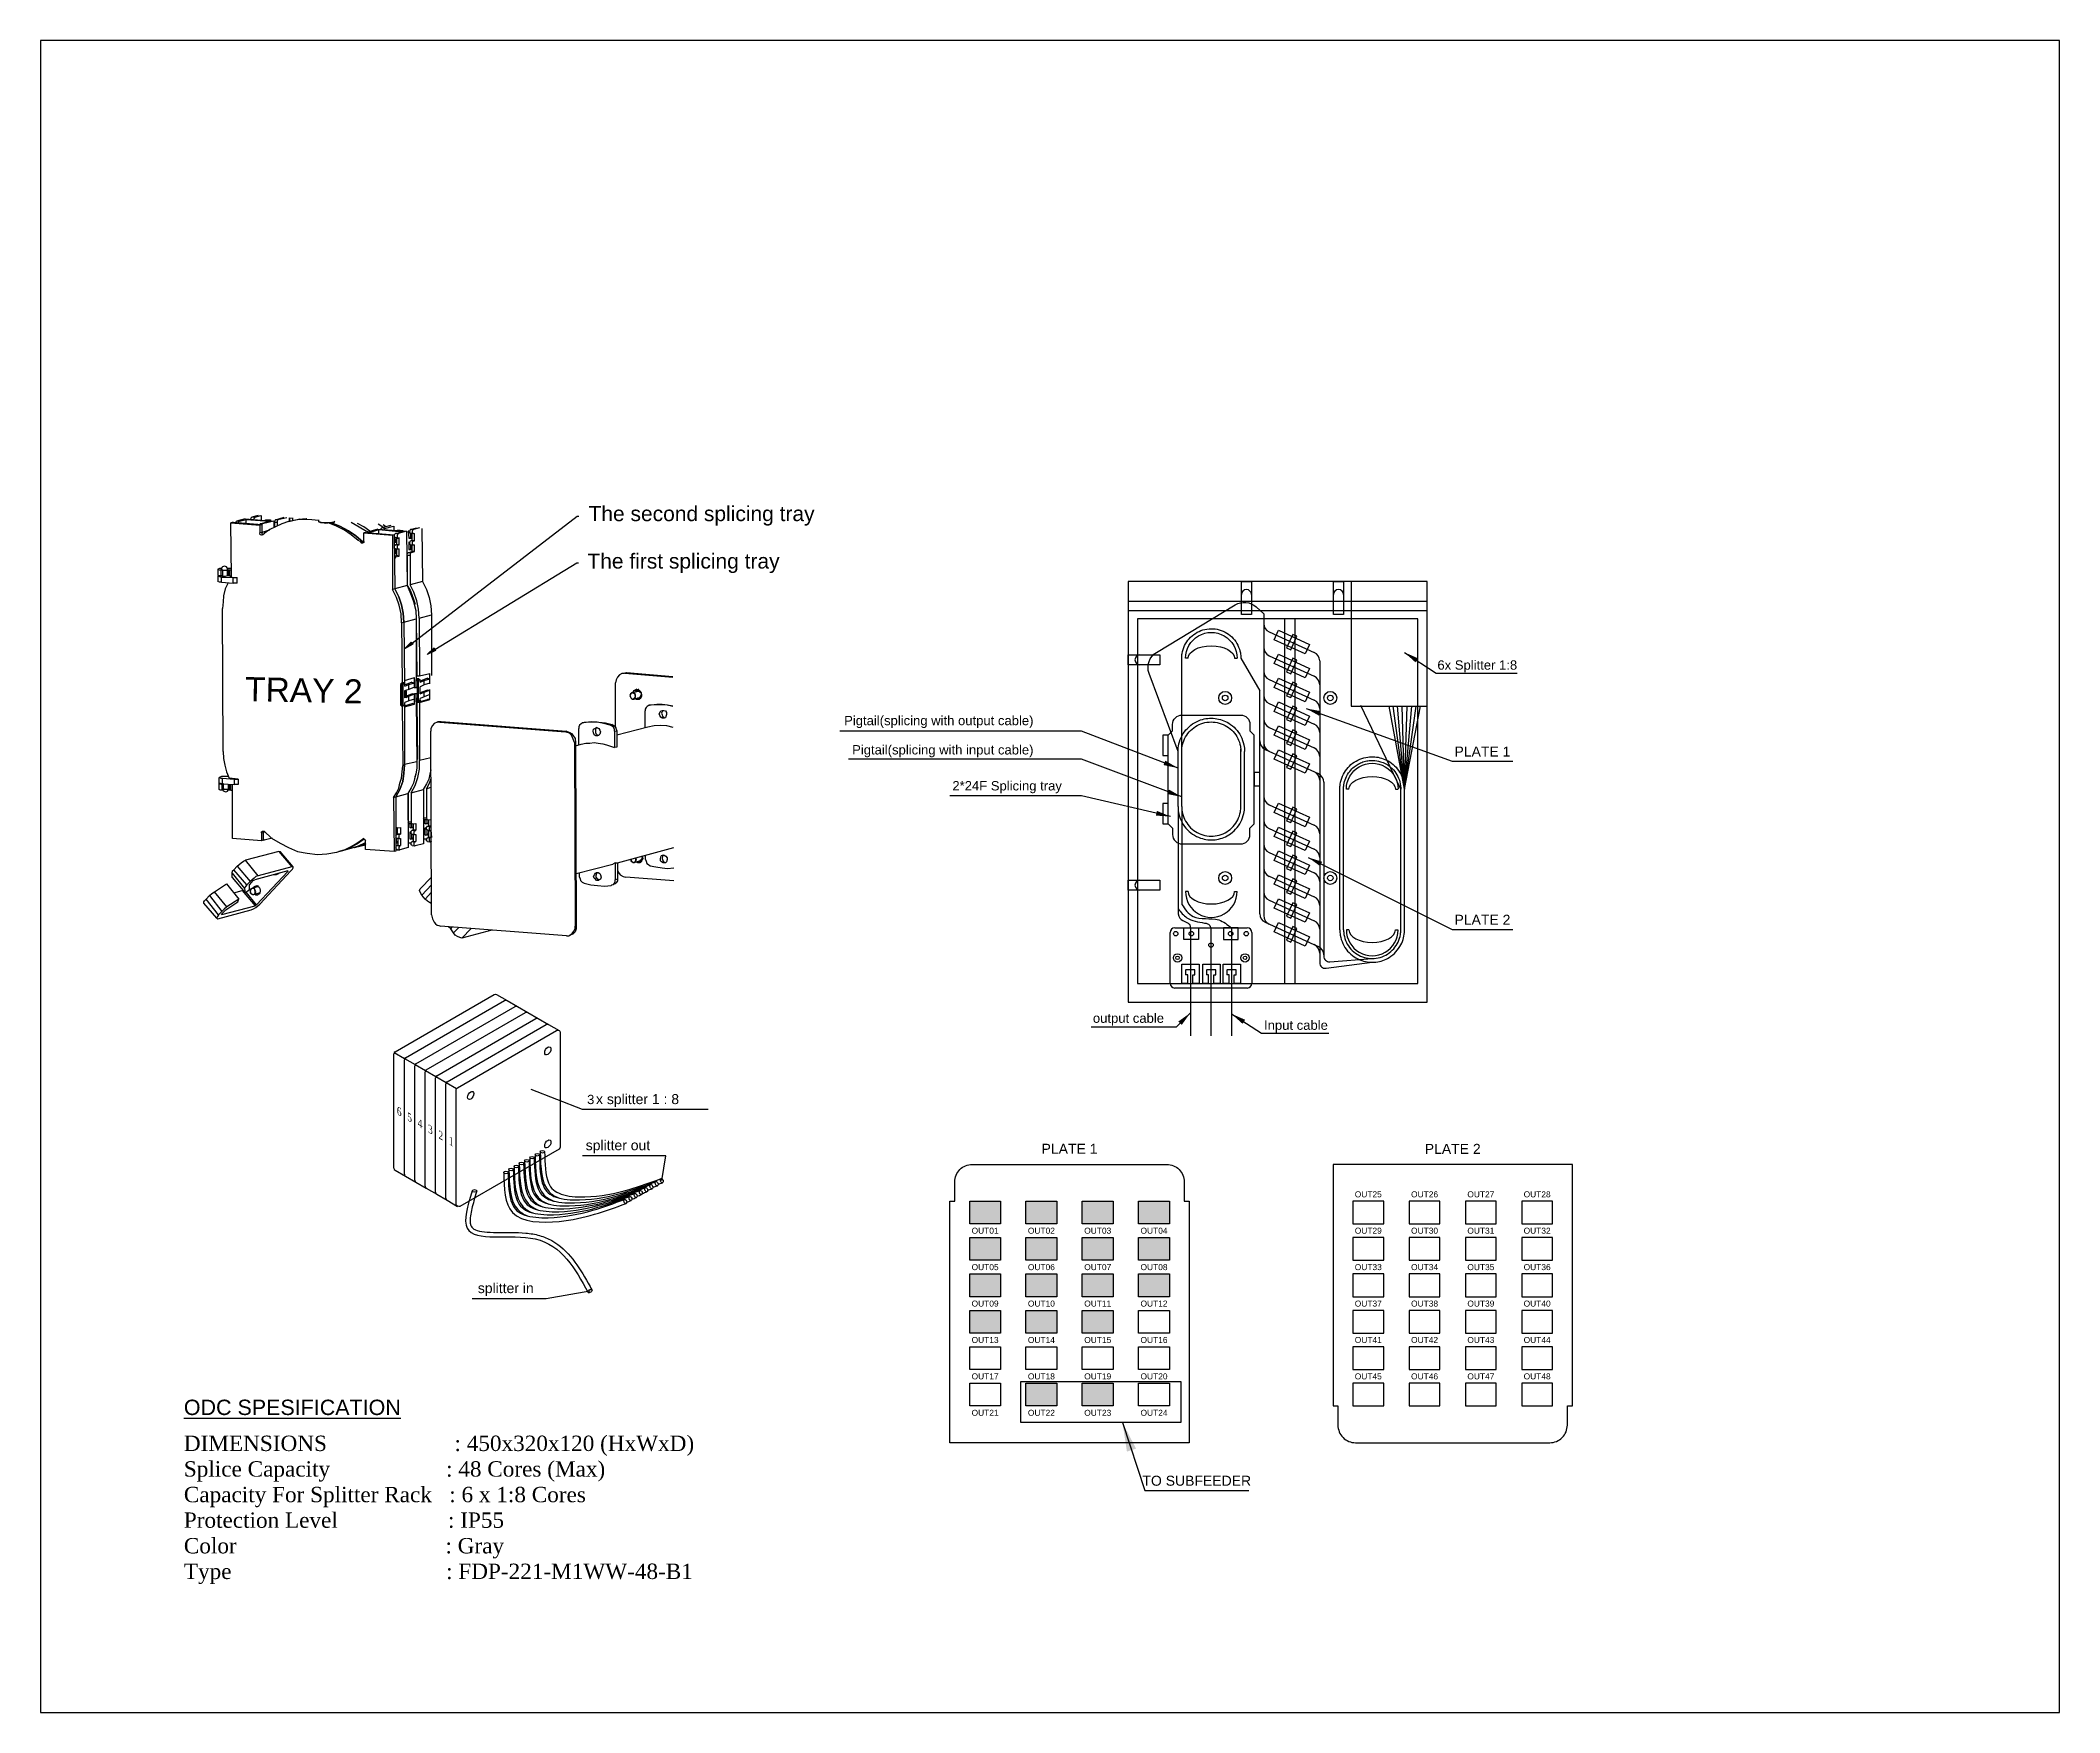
# Model space of a CAD drawing. Header units: metres. Extents: x 13896388 to 13903255, y 143653 to 146177.
# Drawn here: x 13902785.2 to 13903131, y 145065 to 145351.3 of the extents above; entities that cross this region are included whole.
import ezdxf
from ezdxf.enums import TextEntityAlignment as Align

# ---------------------------------------------------------------- set-up
doc = ezdxf.new("R2010")
doc.units = ezdxf.units.M
for name, color, linetype in [('FDT STRUCTURE', 7, 'Continuous'), ('Line', 1, 'Continuous'), ('SPAN KU', 161, 'Continuous')]:
    doc.layers.add(name, color=color, linetype=linetype)
doc.styles.get("Standard").update_dxf_attribs({"font": 'arial.ttf'})
doc.styles.add('Times-Roman', font='times.ttf')
doc.dimstyles.get("Standard").update_dxf_attribs({"dimtxt": 0.18, "dimasz": 0.18, "dimexe": 0.18, "dimexo": 0.0625, "dimgap": 0.09, "dimtad": 0, "dimtih": 1, "dimtoh": 1, "dimdec": 4, "dimzin": 0, "dimdsep": 46, "dimtxsty": 'Standard', "dimcen": 0.09, "dimadec": 0, "dimazin": 0, "dimtfac": 1, "dimtdec": 4, "dimtofl": 0, "dimtmove": 0, "dimatfit": 3, "dimfxl": 1, "dimtolj": 1, "dimtzin": 0, "dimarcsym": 0})

msp = doc.modelspace()

# ---------------------------------------------------------------- texts
at = {"color": 7, "insert": (13902809.79, 145118.55), "char_height": 2.6301, "attachment_point": 1}
msp.add_mtext('{\\fArial|b0|i0|c0|p34;\\LODC SPESIFICATION}', dxfattribs=at)
at = {"color": 7, "insert": (13902809.79, 145112.39), "char_height": 2.6301, "width": 110.1052, "attachment_point": 1, "style": 'Times-Roman'}
msp.add_mtext('DIMENSIONS                      : 450x320x120 (HxWxD)\\PSplice Capacity                    : 48 Cores (Max)\\PCapacity For Splitter Rack   : 6 x 1:8 Cores\\PProtection Level                   : IP55\\PColor                                    : Gray\\PType                                     : FDP-221-M1WW-48-B1', dxfattribs=at)
at = {"layer": 'FDT STRUCTURE'}
for s, height, p in [('6x Splitter 1:8', 1.6, (13903024.47, 145243.57)), ('Pigtail(splicing with output cable)', 1.6, (13902922.87, 145234.06)), ('Pigtail(splicing with input cable)', 1.6, (13902924.24, 145229.05)), ('PLATE 1', 1.714, (13903027.39, 145228.69)), ('2*24F Splicing tray', 1.6, (13902941.4, 145222.89)), ('PLATE 2', 1.714, (13903027.39, 145199.89)), ('output cable', 1.6, (13902965.47, 145183.09)), ('Input cable', 1.6, (13902994.78, 145181.89)), ('3', 1.59, (13902878.85, 145169.17)), ('x splitter 1 : 8', 1.7135, (13902880.37, 145169.17)), ('splitter out', 1.7135, (13902878.61, 145161.27)), ('splitter in', 1.7135, (13902860.13, 145136.8))]:
    msp.add_text(s, height=height, dxfattribs=at).set_placement(p)
at = {"layer": 'FDT STRUCTURE', "style": 'Times-Roman', "oblique": 330}
for s, p in [('6', (13902846.98, 145167.75)), ('5', (13902848.76, 145166.72)), ('4', (13902850.54, 145165.69)), ('3', (13902852.32, 145164.66)), ('2', (13902854.1, 145163.64)), ('1', (13902855.88, 145162.61))]:
    msp.add_text(s, height=1.23, rotation=330, dxfattribs=at).set_placement(p, align=Align.MIDDLE_CENTER)
at = {"layer": 'FDT STRUCTURE'}
for s, height, p in [('PLATE 1', 1.714, (13902961.47, 145161.52)), ('PLATE 2', 1.714, (13903027.09, 145161.52)), ('OUT25', 1.028, (13903012.63, 145153.72)), ('OUT26', 1.028, (13903022.27, 145153.72)), ('OUT27', 1.028, (13903031.91, 145153.72)), ('OUT28', 1.028, (13903041.55, 145153.72)), ('OUT01', 1.028, (13902947.01, 145147.49)), ('OUT02', 1.028, (13902956.65, 145147.49)), ('OUT03', 1.028, (13902966.3, 145147.49)), ('OUT04', 1.028, (13902975.94, 145147.49)), ('OUT29', 1.028, (13903012.63, 145147.49)), ('OUT30', 1.028, (13903022.27, 145147.49)), ('OUT31', 1.028, (13903031.91, 145147.49)), ('OUT32', 1.028, (13903041.55, 145147.49)), ('OUT05', 1.028, (13902947.01, 145141.25)), ('OUT06', 1.028, (13902956.65, 145141.25)), ('OUT07', 1.028, (13902966.3, 145141.25)), ('OUT08', 1.028, (13902975.94, 145141.25)), ('OUT33', 1.028, (13903012.63, 145141.25)), ('OUT34', 1.028, (13903022.27, 145141.25)), ('OUT35', 1.028, (13903031.91, 145141.25)), ('OUT36', 1.028, (13903041.55, 145141.25)), ('OUT09', 1.028, (13902947.01, 145135.01)), ('OUT10', 1.028, (13902956.65, 145135.01)), ('OUT11', 1.028, (13902966.3, 145135.01)), ('OUT12', 1.028, (13902975.94, 145135.01)), ('OUT37', 1.028, (13903012.63, 145135.01)), ('OUT38', 1.028, (13903022.27, 145135.01)), ('OUT39', 1.028, (13903031.91, 145135.01)), ('OUT40', 1.028, (13903041.55, 145135.01)), ('OUT13', 1.028, (13902947.01, 145128.78)), ('OUT14', 1.028, (13902956.65, 145128.78)), ('OUT15', 1.028, (13902966.3, 145128.78)), ('OUT16', 1.028, (13902975.94, 145128.78)), ('OUT41', 1.028, (13903012.63, 145128.78)), ('OUT42', 1.028, (13903022.27, 145128.78)), ('OUT43', 1.028, (13903031.91, 145128.78)), ('OUT44', 1.028, (13903041.55, 145128.78)), ('OUT17', 1.028, (13902947.01, 145122.54)), ('OUT18', 1.028, (13902956.65, 145122.54)), ('OUT19', 1.028, (13902966.3, 145122.54)), ('OUT20', 1.028, (13902975.94, 145122.54)), ('OUT45', 1.028, (13903012.63, 145122.54)), ('OUT46', 1.028, (13903022.27, 145122.54)), ('OUT47', 1.028, (13903031.91, 145122.54)), ('OUT48', 1.028, (13903041.55, 145122.54)), ('OUT21', 1.028, (13902947.01, 145116.3)), ('OUT22', 1.028, (13902956.65, 145116.3)), ('OUT23', 1.028, (13902966.3, 145116.3)), ('OUT24', 1.028, (13902975.94, 145116.3))]:
    msp.add_text(s, height=height, dxfattribs=at).set_placement(p, align=Align.MIDDLE)
at = {"layer": 'FDT STRUCTURE', "color": 1, "insert": (13902879.1, 145271.58), "char_height": 2.5698, "attachment_point": 1}
msp.add_mtext('{\\fArial|b0|i0|c0|p34;\\C4;The second splicing tray}', dxfattribs=at)
at = {"layer": 'FDT STRUCTURE', "color": 3, "insert": (13902878.9, 145263.46), "char_height": 2.5698, "attachment_point": 1}
msp.add_mtext('{\\fArial|b0|i0|c0|p34;The first splicing tray}', dxfattribs=at)
at = {"layer": 'FDT STRUCTURE', "insert": (13902820.33, 145242.32), "char_height": 4.1117, "attachment_point": 1, "rotation": 358.7617}
msp.add_mtext('{\\f@Arial Unicode MS|b0|i0|c134|p34;TRAY 2}', dxfattribs=at)
at = {"layer": 'Line'}
msp.add_text('TO SUBFEEDER', height=1.7135, dxfattribs=at).set_placement((13902983.26, 145104.67), align=Align.MIDDLE)

# ---------------------------------------------------------------- hatches: boundary and pattern name
at = {"layer": 'FDT STRUCTURE'}
h = msp.add_hatch(color=1, dxfattribs=at)
h.dxf.hatch_style = 2
h.paths.add_polyline_path([(13902849.01, 145247.92), (13902847.56, 145247.15), (13902848.72, 145248.31)])
h = msp.add_hatch(color=3, dxfattribs=at)
h.dxf.hatch_style = 2
h.paths.add_polyline_path([(13902852.88, 145246.86), (13902851.43, 145246.18), (13902852.68, 145247.34)])
at = {"layer": 'Line'}
h = msp.add_hatch(color=256, dxfattribs=at)
h.dxf.hatch_style = 1
h.paths.add_polyline_path([(13902959.3, 145121.37), (13902954.01, 145121.37), (13902954.01, 145117.47), (13902959.3, 145117.47)])
h.paths.add_polyline_path([(13902968.94, 145121.37), (13902963.65, 145121.37), (13902963.65, 145117.47), (13902968.94, 145117.47)])
at = {"layer": 'SPAN KU'}
h = msp.add_hatch(color=3, dxfattribs=at)
h.dxf.hatch_style = 1
h.paths.add_polyline_path([(13902949.66, 145152.56), (13902944.37, 145152.56), (13902944.37, 145148.65), (13902949.66, 145148.65)])
h.paths.add_polyline_path([(13902959.3, 145152.56), (13902954.01, 145152.56), (13902954.01, 145148.65), (13902959.3, 145148.65)])
h.paths.add_polyline_path([(13902968.94, 145152.56), (13902963.65, 145152.56), (13902963.65, 145148.65), (13902968.94, 145148.65)])
h.paths.add_polyline_path([(13902978.58, 145152.56), (13902973.29, 145152.56), (13902973.29, 145148.65), (13902978.58, 145148.65)])
h.paths.add_polyline_path([(13902949.66, 145146.32), (13902944.37, 145146.32), (13902944.37, 145142.42), (13902949.66, 145142.42)])
h.paths.add_polyline_path([(13902959.3, 145146.32), (13902954.01, 145146.32), (13902954.01, 145142.42), (13902959.3, 145142.42)])
h.paths.add_polyline_path([(13902968.94, 145146.32), (13902963.65, 145146.32), (13902963.65, 145142.42), (13902968.94, 145142.42)])
h.paths.add_polyline_path([(13902978.58, 145146.32), (13902973.29, 145146.32), (13902973.29, 145142.42), (13902978.58, 145142.42)])
h.paths.add_polyline_path([(13902949.66, 145140.08), (13902944.37, 145140.08), (13902944.37, 145136.18), (13902949.66, 145136.18)])
h = msp.add_hatch(color=3, dxfattribs=at)
h.dxf.hatch_style = 1
h.paths.add_polyline_path([(13902959.3, 145140.08), (13902954.01, 145140.08), (13902954.01, 145136.18), (13902959.3, 145136.18)])
h.paths.add_polyline_path([(13902968.94, 145140.08), (13902963.65, 145140.08), (13902963.65, 145136.18), (13902968.94, 145136.18)])
h.paths.add_polyline_path([(13902978.58, 145140.08), (13902973.29, 145140.08), (13902973.29, 145136.18), (13902978.58, 145136.18)])
h.paths.add_polyline_path([(13902949.66, 145133.85), (13902944.37, 145133.85), (13902944.37, 145129.94), (13902949.66, 145129.94)])
h.paths.add_polyline_path([(13902959.3, 145133.85), (13902954.01, 145133.85), (13902954.01, 145129.94), (13902959.3, 145129.94)])
h.paths.add_polyline_path([(13902968.94, 145133.85), (13902963.65, 145133.85), (13902963.65, 145129.94), (13902968.94, 145129.94)])

# ---------------------------------------------------------------- linework, layer by layer
at = {"layer": 'FDT STRUCTURE'}
for p, q in [((13902845.77, 145158.19), (13902845.77, 145177.79)), ((13902847.55, 145157.16), (13902847.55, 145176.76)), ((13902849.33, 145156.13), (13902849.33, 145175.74)), ((13902851.11, 145155.1), (13902851.11, 145174.71)), ((13902852.89, 145154.08), (13902852.89, 145173.68)), ((13902854.67, 145153.05), (13902854.67, 145172.65))]:
    msp.add_line(p, q, dxfattribs=at)
for points in [[(13902818.24, 145268.82), (13902817.85, 145268.72)], [(13902817.95, 145259.53), (13902817.85, 145268.72)], [(13902817.85, 145268.72), (13902822.79, 145268.34)], [(13902818.24, 145268.82), (13902823.17, 145268.43)], [(13902818.72, 145268.82), (13902818.82, 145269.01)], [(13902820.27, 145269.4), (13902818.82, 145269.01)], [(13902819.3, 145269.01), (13902818.82, 145269.01)], [(13902819.3, 145269.01), (13902819.21, 145268.92), (13902819.11, 145268.82)], [(13902819.3, 145269.01), (13902820.46, 145269.3)], [(13902820.27, 145269.4), (13902825.21, 145269.01)], [(13902820.46, 145268.63), (13902820.46, 145269.3)], [(13902820.46, 145269.3), (13902824.43, 145269.01)], [(13902821.24, 145269.3), (13902821.34, 145269.59), (13902821.43, 145269.69)], [(13902822.5, 145269.98), (13902821.43, 145269.69)], [(13902821.92, 145269.69), (13902821.43, 145269.69)], [(13902821.92, 145269.69), (13902821.82, 145269.5), (13902821.72, 145269.3)], [(13902821.92, 145269.69), (13902822.98, 145269.98)], [(13902822.79, 145268.53), (13902822.88, 145268.53)], [(13902823.17, 145268.43), (13902822.79, 145268.34)], [(13902822.79, 145268.34), (13902822.79, 145266.98)], [(13902823.17, 145267.08), (13902822.79, 145266.98)], [(13902823.17, 145266.6), (13902823.08, 145266.6), (13902822.88, 145266.69), (13902822.79, 145266.98)], [(13902822.88, 145268.53), (13902824.43, 145269.01)], [(13902823.27, 145268.53), (13902822.88, 145268.53)], [(13902823.08, 145269.21), (13902823.08, 145269.98)], [(13902823.27, 145268.53), (13902823.17, 145268.43)], [(13902823.17, 145268.43), (13902823.17, 145267.08)], [(13902823.17, 145268.43), (13902823.17, 145268.14)], [(13902824.43, 145267.47), (13902823.17, 145267.08)], [(13902823.17, 145267.11), (13902823.2, 145266.99)], [(13902823.17, 145267.08), (13902823.17, 145266.89), (13902823.27, 145266.69)], [(13902823.27, 145266.79), (13902823.17, 145266.98)], [(13902825.21, 145269.01), (13902823.27, 145268.53)], [(13902823.37, 145266.69), (13902823.27, 145266.79)], [(13902823.58, 145266.9), (13902823.3, 145266.69)], [(13902823.33, 145266.74), (13902823.39, 145266.71)], [(13902827.72, 145268.92), (13902826.56, 145268.53), (13902825.5, 145268.05), (13902824.53, 145267.56), (13902823.56, 145266.89)], [(13902823.75, 145269.21), (13902824.62, 145269.21)], [(13902823.75, 145269.11), (13902823.75, 145269.21)], [(13902824.04, 145269.11), (13902824.04, 145269.21)], [(13902824.24, 145269.11), (13902824.24, 145269.21)], [(13902824.62, 145269.21), (13902824.62, 145269.11)], [(13902825.21, 145269.01), (13902825.21, 145267.95)], [(13902825.3, 145269.01), (13902825.4, 145269.11), (13902825.5, 145269.21)], [(13902825.32, 145269.01), (13902825.3, 145268.87)], [(13902825.3, 145268.82), (13902825.79, 145268.82)], [(13902825.3, 145268.82), (13902825.3, 145267.95)], [(13902825.5, 145269.21), (13902826.95, 145269.69)], [(13902825.88, 145269.21), (13902825.5, 145269.21)], [(13902825.88, 145269.21), (13902825.79, 145269.01), (13902825.79, 145268.82)], [(13902825.79, 145268.82), (13902825.79, 145268.14)], [(13902827.43, 145269.59), (13902825.88, 145269.21)], [(13902828.06, 145269.01), (13902827.71, 145268.91)], [(13902828.12, 145269), (13902827.77, 145268.92)], [(13902827.82, 145269.59), (13902827.82, 145268.92)], [(13902827.91, 145269.66), (13902827.91, 145269.64)], [(13902827.91, 145269.59), (13902828.4, 145269.5)], [(13902827.91, 145269.59), (13902827.91, 145268.92)], [(13902828.01, 145269.01), (13902829.66, 145269.4)], [(13902832.85, 145269.11), (13902831.69, 145269.21), (13902830.43, 145269.3), (13902829.27, 145269.21), (13902828.01, 145269.01)], [(13902830.84, 145269.4), (13902829.48, 145269.28), (13902828.14, 145269.01)], [(13902830.74, 145269.39), (13902829.43, 145269.28), (13902828.14, 145269.01)], [(13902828.4, 145269.57), (13902828.4, 145269.54)], [(13902828.4, 145269.5), (13902828.4, 145269.11)], [(13902832.85, 145269.21), (13902832.85, 145268.92)], [(13902832.95, 145268.82), (13902832.85, 145268.92)], [(13902835.46, 145268.82), (13902834.78, 145268.72), (13902834.11, 145268.72), (13902833.53, 145268.72), (13902833.14, 145268.82), (13902832.85, 145268.92)], [(13902835.36, 145268.72), (13902834.78, 145268.72), (13902834.11, 145268.63), (13902833.53, 145268.72), (13902833.24, 145268.72), (13902832.95, 145268.82)], [(13902839.62, 145265.72), (13902838.46, 145266.69), (13902837.3, 145267.47), (13902835.95, 145268.14), (13902834.49, 145268.72)], [(13902835.07, 145268.72), (13902836.53, 145268.14), (13902837.98, 145267.37), (13902839.23, 145266.5), (13902840.49, 145265.43)], [(13902840.49, 145265.43), (13902839.23, 145266.5), (13902837.98, 145267.37), (13902836.53, 145268.14), (13902835.07, 145268.72)], [(13902835.56, 145268.82), (13902835.36, 145268.72)], [(13902835.65, 145268.92), (13902835.46, 145268.82)], [(13902835.56, 145268.82), (13902835.65, 145268.92)], [(13902838.46, 145268.82), (13902839.82, 145268.05), (13902841.07, 145267.27)], [(13902841.65, 145267.27), (13902840.59, 145268.05), (13902839.52, 145268.63)], [(13902840.98, 145267.08), (13902840.59, 145266.98)], [(13902840.59, 145266.98), (13902845.52, 145266.6)], [(13902840.59, 145265.53), (13902840.59, 145266.98)], [(13902840.98, 145267.08), (13902845.81, 145266.69)], [(13902843.01, 145267.66), (13902841.07, 145267.08)], [(13902841.56, 145267.08), (13902841.07, 145267.08)], [(13902841.24, 145267.24), (13902841.17, 145267.3)], [(13902841.56, 145267.08), (13902841.46, 145266.98)], [(13902841.56, 145267.08), (13902843.2, 145267.56)], [(13902843.01, 145267.66), (13902847.94, 145267.27)], [(13902843.84, 145267.96), (13902843.05, 145268.51)], [(13902843.2, 145267.56), (13902847.17, 145267.18)], [(13902843.2, 145266.89), (13902843.2, 145267.56)], [(13902843.59, 145267.56), (13902843.59, 145267.76), (13902843.69, 145267.85)], [(13902845.23, 145268.24), (13902843.69, 145267.85)], [(13902844.17, 145267.76), (13902843.69, 145267.85)], [(13902844.4, 145268.02), (13902843.92, 145268.36)], [(13902844.17, 145267.76), (13902844.07, 145267.66), (13902844.07, 145267.56)], [(13902844.17, 145267.76), (13902845.72, 145268.14)], [(13902845.81, 145267.37), (13902845.81, 145268.14)], [(13902845.81, 145266.69), (13902845.91, 145266.79)], [(13902845.91, 145266.79), (13902846.01, 145266.89)], [(13902846.01, 145266.89), (13902847.17, 145267.18)], [(13902846.49, 145266.89), (13902846.01, 145266.89)], [(13902846.49, 145266.89), (13902846.3, 145266.69), (13902846.3, 145266.5)], [(13902847.36, 145267.37), (13902846.39, 145267.47)], [(13902846.39, 145267.47), (13902846.39, 145267.37)], [(13902847.94, 145267.27), (13902846.49, 145266.89)], [(13902846.78, 145267.47), (13902846.78, 145267.37)], [(13902847.36, 145267.27), (13902847.36, 145267.37)], [(13902847.94, 145267.27), (13902848.04, 145257.98)], [(13902848.43, 145267.27), (13902848.23, 145267.27)], [(13902848.23, 145267.27), (13902848.33, 145266.11)], [(13902848.43, 145267.18), (13902848.52, 145267.37), (13902848.62, 145267.56)], [(13902848.62, 145266.89), (13902848.52, 145266.98), (13902848.43, 145267.18)], [(13902848.62, 145267.56), (13902849.68, 145267.85)], [(13902849.1, 145267.56), (13902848.62, 145267.56)], [(13902849.1, 145266.89), (13902848.62, 145266.89)], [(13902848.62, 145266.89), (13902848.62, 145266.21)], [(13902848.81, 145266.89), (13902848.81, 145265.72)], [(13902849.1, 145267.56), (13902848.91, 145267.37), (13902848.91, 145267.18)], [(13902848.91, 145267.18), (13902848.91, 145266.98), (13902849.1, 145266.89)], [(13902850.17, 145267.85), (13902849.1, 145267.56)], [(13902849.1, 145266.89), (13902849.3, 145266.89)], [(13902849.3, 145265.63), (13902849.3, 145266.89)], [(13902850.55, 145267.76), (13902850.65, 145258.66)], [(13902823.27, 145266.69), (13902823.17, 145266.6)], [(13902839.78, 145265.65), (13902839.67, 145265.75)], [(13902840.17, 145265.33), (13902839.85, 145265.63)], [(13902840.49, 145265.43), (13902840.11, 145265.34)], [(13902840.4, 145265.24), (13902840.2, 145265.24), (13902840.11, 145265.34)], [(13902840.59, 145265.53), (13902840.59, 145265.34), (13902840.4, 145265.24)], [(13902840.59, 145265.43), (13902840.49, 145265.43)], [(13902840.49, 145265.43), (13902840.49, 145265.34)], [(13902840.49, 145265.34), (13902840.49, 145265.43)], [(13902845.81, 145266.69), (13902845.52, 145266.6)], [(13902845.52, 145266.6), (13902845.52, 145257.31)], [(13902845.81, 145266.69), (13902845.91, 145257.4)], [(13902846.01, 145266.21), (13902845.81, 145266.3)], [(13902845.81, 145265.43), (13902846.01, 145265.43)], [(13902845.81, 145265.43), (13902846.2, 145265.34)], [(13902845.81, 145264.76), (13902845.91, 145264.85), (13902846.01, 145264.95)], [(13902846.01, 145264.27), (13902845.81, 145264.37)], [(13902845.91, 145266.21), (13902846.01, 145265.43)], [(13902845.91, 145263.5), (13902846.01, 145263.6)], [(13902845.91, 145263.5), (13902846.2, 145263.4)], [(13902846.39, 145266.11), (13902846.01, 145266.21)], [(13902846.01, 145265.43), (13902846.2, 145265.43)], [(13902846.01, 145264.95), (13902846.2, 145265.05)], [(13902846.49, 145264.95), (13902846.01, 145264.95)], [(13902846.01, 145264.27), (13902846.49, 145264.27)], [(13902846.01, 145264.27), (13902846.01, 145263.6)], [(13902846.01, 145263.6), (13902846.2, 145263.5)], [(13902846.2, 145266.21), (13902846.2, 145265.05)], [(13902846.2, 145265.05), (13902846.68, 145264.95)], [(13902846.2, 145264.27), (13902846.2, 145263.11)], [(13902846.3, 145266.5), (13902846.3, 145266.3), (13902846.39, 145266.11)], [(13902846.49, 145264.95), (13902846.3, 145264.76), (13902846.3, 145264.56)], [(13902846.3, 145264.56), (13902846.3, 145264.37), (13902846.49, 145264.27)], [(13902846.39, 145266.11), (13902846.49, 145266.11)], [(13902846.49, 145266.11), (13902846.68, 145266.21)], [(13902846.49, 145264.95), (13902846.68, 145264.95)], [(13902846.49, 145264.27), (13902846.68, 145264.27)], [(13902846.68, 145264.95), (13902846.68, 145266.21)], [(13902846.68, 145263.02), (13902846.68, 145264.27)], [(13902848.04, 145263.21), (13902848.04, 145263.4), (13902848.23, 145263.6)], [(13902848.23, 145263.6), (13902848.81, 145263.79)], [(13902848.62, 145263.6), (13902848.23, 145263.6)], [(13902848.33, 145266.11), (13902848.62, 145266.21)], [(13902848.33, 145266.11), (13902848.81, 145266.01)], [(13902848.43, 145265.34), (13902848.33, 145265.43)], [(13902848.33, 145265.43), (13902848.33, 145264.18)], [(13902848.33, 145264.18), (13902848.62, 145264.27)], [(13902848.33, 145264.18), (13902848.81, 145264.18)], [(13902848.43, 145265.24), (13902848.52, 145265.53), (13902848.62, 145265.63)], [(13902848.62, 145264.95), (13902848.52, 145265.05), (13902848.43, 145265.24)], [(13902848.62, 145263.6), (13902848.52, 145263.4), (13902848.52, 145263.21)], [(13902848.62, 145266.21), (13902848.81, 145266.11)], [(13902848.62, 145265.63), (13902848.81, 145265.72)], [(13902849.1, 145265.63), (13902848.62, 145265.63)], [(13902848.62, 145264.95), (13902849.1, 145264.95)], [(13902848.62, 145264.95), (13902848.62, 145264.27)], [(13902848.62, 145264.27), (13902848.81, 145264.27)], [(13902848.62, 145263.6), (13902849.3, 145263.79)], [(13902848.81, 145265.72), (13902849.3, 145265.63)], [(13902848.81, 145264.95), (13902848.81, 145263.79)], [(13902849.3, 145263.79), (13902848.81, 145263.79)], [(13902849.1, 145265.63), (13902848.91, 145265.43), (13902848.91, 145265.24)], [(13902848.91, 145265.24), (13902848.91, 145265.05), (13902849.1, 145264.95)], [(13902849.1, 145265.63), (13902849.3, 145265.63)], [(13902849.1, 145264.95), (13902849.3, 145264.95)], [(13902849.3, 145263.79), (13902849.3, 145264.95)], [(13902816.21, 145260.89), (13902815.92, 145260.89), (13902815.63, 145260.79)], [(13902815.63, 145260.79), (13902815.63, 145259.73)], [(13902815.63, 145260.79), (13902815.82, 145260.69), (13902816.11, 145260.69)], [(13902816.11, 145260.69), (13902816.11, 145259.63)], [(13902816.11, 145260.69), (13902816.4, 145260.69)], [(13902816.3, 145260.69), (13902816.21, 145260.79)], [(13902816.23, 145260.89), (13902816.22, 145260.86)], [(13902817.25, 145260.87), (13902817.18, 145261.03), (13902817.07, 145261.16), (13902816.92, 145261.24), (13902816.75, 145261.27), (13902816.58, 145261.25), (13902816.42, 145261.17), (13902816.3, 145261.05), (13902816.23, 145260.89)], [(13902816.4, 145260.69), (13902816.3, 145260.69)], [(13902816.4, 145260.69), (13902816.4, 145259.63)], [(13902816.4, 145260.6), (13902817.17, 145260.6)], [(13902816.42, 145260.61), (13902816.48, 145260.6)], [(13902817.95, 145260.89), (13902817.17, 145260.89)], [(13902817.17, 145260.79), (13902817.27, 145260.79)], [(13902817.17, 145260.6), (13902817.27, 145260.69)], [(13902817.27, 145260.77), (13902817.25, 145260.87)], [(13902817.27, 145259.73), (13902817.27, 145260.79)], [(13902817.27, 145260.79), (13902817.37, 145260.69)], [(13902817.37, 145260.69), (13902817.37, 145259.63)], [(13902817.37, 145260.69), (13902817.66, 145260.69)], [(13902817.66, 145259.63), (13902817.66, 145260.69)], [(13902817.66, 145260.69), (13902817.95, 145260.69)], [(13902845.91, 145263.02), (13902846.2, 145263.11)], [(13902846.01, 145262.92), (13902845.91, 145262.92)], [(13902846.01, 145262.92), (13902845.91, 145262.72), (13902845.91, 145262.53)], [(13902846.01, 145262.92), (13902846.68, 145263.02)], [(13902846.68, 145263.02), (13902846.2, 145263.11)], [(13902848.04, 145263.21), (13902848.52, 145263.21)], [(13902848.04, 145263.21), (13902848.04, 145257.98)], [(13902848.52, 145263.21), (13902848.52, 145258.08)], [(13902815.72, 145259.73), (13902815.63, 145259.73)], [(13902815.63, 145259.63), (13902815.63, 145258.66)], [(13902815.72, 145259.63), (13902815.63, 145259.63)], [(13902815.63, 145259.63), (13902815.92, 145259.53), (13902816.21, 145259.44)], [(13902816.21, 145258.56), (13902815.92, 145258.56), (13902815.63, 145258.66)], [(13902815.72, 145259.63), (13902815.72, 145259.73)], [(13902816.11, 145259.63), (13902815.72, 145259.63)], [(13902816.4, 145259.63), (13902816.11, 145259.63)], [(13902816.3, 145259.53), (13902816.21, 145259.63)], [(13902816.21, 145258.56), (13902816.21, 145259.44)], [(13902816.21, 145259.44), (13902818.24, 145259.34)], [(13902816.21, 145258.56), (13902818.24, 145258.37)], [(13902816.4, 145259.53), (13902816.3, 145259.53)], [(13902817.27, 145259.63), (13902816.88, 145259.53), (13902816.4, 145259.53)], [(13902817.37, 145258.47), (13902816.88, 145257.4), (13902816.59, 145256.24), (13902816.5, 145255.18), (13902816.4, 145254.02)], [(13902816.41, 145259.55), (13902816.48, 145259.54)], [(13902817.27, 145259.73), (13902817.27, 145259.63)], [(13902817.37, 145259.63), (13902817.27, 145259.73)], [(13902817.66, 145259.63), (13902817.37, 145259.63)], [(13902817.66, 145259.63), (13902817.95, 145259.63)], [(13902817.95, 145259.53), (13902817.66, 145259.53)], [(13902817.66, 145259.53), (13902817.76, 145259.53)], [(13902817.76, 145259.63), (13902817.76, 145259.53)], [(13902817.76, 145259.63), (13902817.76, 145259.53)], [(13902817.76, 145259.53), (13902817.76, 145259.63)], [(13902817.85, 145259.44), (13902818.92, 145259.34)], [(13902817.98, 145259.53), (13902817.92, 145259.43)], [(13902818.24, 145259.34), (13902818.92, 145259.34)], [(13902818.24, 145258.37), (13902818.24, 145259.34)], [(13902818.92, 145258.37), (13902818.24, 145258.37)], [(13902818.92, 145258.37), (13902818.92, 145259.34)], [(13902845.91, 145257.4), (13902845.52, 145257.31)], [(13902847.07, 145251.6), (13902846.98, 145253.15), (13902846.68, 145254.6), (13902846.2, 145255.95), (13902845.52, 145257.31)], [(13902848.04, 145257.98), (13902845.91, 145257.4)], [(13902845.91, 145257.4), (13902846.59, 145256.05), (13902847.07, 145254.69), (13902847.36, 145253.24), (13902847.46, 145251.69)], [(13902847.46, 145251.69), (13902847.36, 145253.24), (13902847.07, 145254.69), (13902846.59, 145256.05), (13902845.91, 145257.4)], [(13902848.04, 145257.98), (13902848.52, 145257.21), (13902848.81, 145256.44), (13902849.1, 145255.66), (13902849.39, 145254.79)], [(13902848.04, 145257.98), (13902848.62, 145256.63), (13902849.1, 145255.27), (13902849.49, 145253.73), (13902849.59, 145252.28)], [(13902850.65, 145258.66), (13902848.52, 145258.08)], [(13902850.07, 145252.37), (13902849.97, 145253.92), (13902849.68, 145255.37), (13902849.2, 145256.82), (13902848.52, 145258.08)], [(13902850.65, 145258.66), (13902851.33, 145257.31), (13902851.81, 145255.95), (13902852.1, 145254.5), (13902852.2, 145252.95)], [(13902816.5, 145229.54), (13902816.4, 145254.02)], [(13902884.81, 145242.89), (13902884.42, 145242.7), (13902884.03, 145242.31), (13902883.84, 145241.83), (13902883.74, 145241.34)], [(13902884.81, 145242.89), (13902885.19, 145242.99)], [(13902885.29, 145242.99), (13902884.81, 145242.89)], [(13902885.19, 145242.99), (13902885.58, 145243.08)], [(13902885.29, 145242.99), (13902885.58, 145243.08)], [(13902885.29, 145242.99), (13902893.51, 145242.31)], [(13902885.58, 145243.08), (13902893.51, 145242.41)], [(13902883.74, 145233.6), (13902883.74, 145241.34)], [(13902886.55, 145239.6), (13902886.26, 145239.41), (13902886.16, 145239.12)], [(13902887.13, 145239.02), (13902887.03, 145239.41), (13902886.84, 145239.5), (13902886.64, 145239.6), (13902886.45, 145239.6), (13902886.35, 145239.5), (13902886.26, 145239.31), (13902886.16, 145239.12)], [(13902886.16, 145239.12), (13902886.26, 145238.92), (13902886.35, 145238.73), (13902886.55, 145238.54), (13902886.84, 145238.54)], [(13902886.16, 145239.12), (13902886.35, 145238.73), (13902886.45, 145238.63), (13902886.64, 145238.54), (13902886.84, 145238.63), (13902887.03, 145238.73), (13902887.13, 145238.83), (13902887.13, 145239.02)], [(13902886.55, 145239.6), (13902887.52, 145239.89)], [(13902887.13, 145239.02), (13902887.13, 145239.31), (13902886.93, 145239.5), (13902886.74, 145239.6), (13902886.55, 145239.6)], [(13902886.74, 145239.7), (13902886.93, 145239.99), (13902887.22, 145240.18)], [(13902887.52, 145240.08), (13902887.32, 145239.99), (13902887.13, 145239.79)], [(13902887.32, 145240.08), (13902887.13, 145239.79)], [(13902887.22, 145240.18), (13902887.52, 145240.18)], [(13902888, 145239.79), (13902887.81, 145239.99), (13902887.61, 145239.99), (13902887.32, 145239.99), (13902887.22, 145239.79)], [(13902887.39, 145240.27), (13902887.27, 145240.19)], [(13902887.52, 145240.18), (13902887.71, 145240.08), (13902887.9, 145239.89)], [(13902887.61, 145240.08), (13902887.52, 145240.08)], [(13902887.81, 145239.99), (13902887.61, 145240.08), (13902887.52, 145240.08)], [(13902887.52, 145239.89), (13902887.71, 145239.89), (13902887.9, 145239.79), (13902888.1, 145239.6), (13902888.1, 145239.31)], [(13902887.73, 145240.18), (13902887.62, 145240.16)], [(13902888.1, 145239.31), (13902888, 145239.02), (13902887.81, 145238.83)], [(13902887.9, 145239.89), (13902888.1, 145239.6), (13902888.19, 145239.21)], [(13902888.19, 145239.21), (13902888.19, 145239.02)], [(13902888.19, 145239.02), (13902888.19, 145239.12)], [(13902849.68, 145238.16), (13902849.7, 145238.15)], [(13902886.84, 145238.54), (13902887.03, 145238.73), (13902887.13, 145239.02)], [(13902886.84, 145238.54), (13902887.81, 145238.83)], [(13902887.71, 145238.44), (13902887.32, 145238.44), (13902887.03, 145238.63)], [(13902887.42, 145238.73), (13902887.61, 145238.63), (13902887.81, 145238.63)], [(13902887.42, 145238.73), (13902887.71, 145238.54)], [(13902887.52, 145238.73), (13902887.71, 145238.73)], [(13902887.68, 145238.56), (13902887.84, 145238.54)], [(13902887.71, 145238.73), (13902888, 145238.73), (13902888.19, 145239.02)], [(13902888.19, 145239.02), (13902888, 145238.63), (13902887.71, 145238.44)], [(13902887.81, 145238.63), (13902888, 145238.73), (13902888.1, 145238.92)], [(13902888, 145238.73), (13902887.81, 145238.63)], [(13902887.99, 145238.75), (13902888.08, 145238.78)], [(13902889.45, 145237.47), (13902889.16, 145237.28), (13902888.97, 145237.09), (13902888.77, 145236.79), (13902888.77, 145236.5)], [(13902888.77, 145233.7), (13902888.77, 145236.5)], [(13902889.45, 145237.47), (13902889.74, 145237.57)], [(13902889.55, 145237.47), (13902889.45, 145237.47)], [(13902889.55, 145237.47), (13902889.84, 145237.57)], [(13902893.51, 145237.28), (13902892.55, 145237.47), (13902891.58, 145237.57), (13902890.51, 145237.57), (13902889.55, 145237.47)], [(13902889.74, 145237.57), (13902889.84, 145237.57)], [(13902889.84, 145237.57), (13902890.8, 145237.67), (13902891.68, 145237.67), (13902892.64, 145237.57), (13902893.51, 145237.38)], [(13902891.19, 145236.02), (13902891.39, 145236.41), (13902891.48, 145236.5), (13902891.68, 145236.6)], [(13902892.06, 145235.25), (13902891.68, 145235.25), (13902891.48, 145235.44), (13902891.29, 145235.73), (13902891.19, 145236.02)], [(13902891.87, 145236.6), (13902891.68, 145236.41), (13902891.58, 145236.12)], [(13902891.58, 145236.12), (13902891.68, 145235.83), (13902891.77, 145235.63), (13902891.97, 145235.44), (13902892.16, 145235.34)], [(13902891.68, 145236.6), (13902891.97, 145236.6), (13902892.26, 145236.5), (13902892.45, 145236.21), (13902892.45, 145235.92)], [(13902892.45, 145235.92), (13902892.35, 145235.54), (13902892.26, 145235.34), (13902892.06, 145235.25)], [(13902853.17, 145234.57), (13902852.68, 145234.38), (13902852.39, 145233.99), (13902852.1, 145233.51), (13902852.1, 145233.02)], [(13902852.2, 145201.58), (13902852.1, 145233.02)], [(13902853.17, 145234.57), (13902853.36, 145234.67)], [(13902853.65, 145234.57), (13902853.17, 145234.57)], [(13902853.36, 145234.67), (13902853.84, 145234.67)], [(13902853.65, 145234.57), (13902853.84, 145234.67)], [(13902853.65, 145234.57), (13902875.13, 145232.92)], [(13902853.84, 145234.67), (13902875.32, 145233.02)], [(13902875.32, 145233.02), (13902875.13, 145232.92)], [(13902876.68, 145231.09), (13902876.49, 145231.67), (13902876.19, 145232.34), (13902876, 145232.54), (13902875.71, 145232.73), (13902875.42, 145232.83), (13902875.13, 145232.92)], [(13902875.32, 145233.02), (13902875.61, 145232.92), (13902875.9, 145232.83), (13902876.19, 145232.63), (13902876.39, 145232.34), (13902876.78, 145231.76), (13902876.87, 145231.09)], [(13902878.03, 145234.47), (13902877.84, 145234.28), (13902877.55, 145234.09), (13902877.45, 145233.8), (13902877.45, 145233.51)], [(13902877.45, 145230.7), (13902877.45, 145233.51)], [(13902878.03, 145234.47), (13902878.42, 145234.57)], [(13902878.13, 145234.47), (13902878.03, 145234.47)], [(13902878.13, 145234.47), (13902878.52, 145234.57)], [(13902882.77, 145234.09), (13902881.71, 145234.38), (13902880.55, 145234.57), (13902879.29, 145234.57), (13902878.13, 145234.47)], [(13902878.42, 145234.57), (13902878.52, 145234.57)], [(13902878.52, 145234.57), (13902879.68, 145234.67), (13902880.84, 145234.57), (13902882, 145234.47), (13902883.16, 145234.18)], [(13902879.87, 145233.02), (13902879.97, 145233.41), (13902880.16, 145233.51), (13902880.36, 145233.6)], [(13902880.65, 145232.25), (13902880.36, 145232.25), (13902880.07, 145232.44), (13902879.97, 145232.73), (13902879.87, 145233.02)], [(13902880.45, 145233.7), (13902880.26, 145233.41), (13902880.26, 145233.12)], [(13902880.26, 145233.12), (13902880.26, 145232.83), (13902880.36, 145232.63), (13902880.55, 145232.44), (13902880.84, 145232.34)], [(13902880.36, 145233.6), (13902880.65, 145233.6), (13902880.84, 145233.51), (13902881.03, 145233.21), (13902881.13, 145232.92)], [(13902881.13, 145232.92), (13902881.03, 145232.54), (13902880.84, 145232.34), (13902880.65, 145232.25)], [(13902883.16, 145234.18), (13902882.77, 145234.09)], [(13902883.55, 145233.02), (13902883.55, 145233.31), (13902883.35, 145233.7), (13902883.16, 145233.89), (13902882.77, 145234.09)], [(13902883.16, 145234.18), (13902883.45, 145233.99), (13902883.74, 145233.8), (13902883.84, 145233.41), (13902883.94, 145233.12)], [(13902883.55, 145233.02), (13902883.94, 145233.12)], [(13902883.55, 145233.02), (13902883.55, 145230.22)], [(13902883.94, 145232.44), (13902889.26, 145233.8)], [(13902883.94, 145233.12), (13902883.94, 145230.31)], [(13902889.26, 145233.8), (13902890.32, 145233.99), (13902891.39, 145234.09), (13902892.45, 145233.99), (13902893.51, 145233.7)], [(13902816.5, 145229.54), (13902816.59, 145228.38), (13902816.79, 145227.22), (13902817.08, 145226.06), (13902817.56, 145224.99)], [(13902876.68, 145231.09), (13902876.87, 145231.09)], [(13902876.68, 145231.09), (13902876.78, 145199.64)], [(13902876.87, 145231.09), (13902876.97, 145199.64)], [(13902876.87, 145230.51), (13902877.84, 145230.8)], [(13902877.84, 145230.8), (13902878.61, 145230.99), (13902879.29, 145230.99), (13902880.07, 145231.09), (13902880.74, 145230.99), (13902881.52, 145230.89), (13902882.19, 145230.7), (13902883.55, 145230.22)], [(13902883.94, 145230.31), (13902883.55, 145230.22)], [(13902817.46, 145225.28), (13902816.59, 145225.28), (13902816.21, 145225.28), (13902816.01, 145225.18), (13902815.82, 145225.09)], [(13902847.56, 145227.22), (13902847.46, 145225.86), (13902847.27, 145224.41), (13902846.78, 145223.06), (13902846.1, 145221.8)], [(13902846.1, 145221.8), (13902846.78, 145223.06), (13902847.27, 145224.41), (13902847.46, 145225.86), (13902847.56, 145227.22)], [(13902847.07, 145224.99), (13902847.17, 145226.06), (13902847.27, 145227.12)], [(13902847.56, 145227.22), (13902847.56, 145227.31)], [(13902849.49, 145225.76), (13902849.3, 145224.89), (13902849.1, 145224.12), (13902848.72, 145223.35), (13902848.33, 145222.67)], [(13902848.72, 145222.48), (13902849.39, 145223.73), (13902849.88, 145225.09), (13902850.17, 145226.54), (13902850.17, 145227.99)], [(13902849.43, 145225.25), (13902849.55, 145225.76)], [(13902849.68, 145227.8), (13902849.68, 145226.73), (13902849.49, 145225.76)], [(13902852.1, 145226.44), (13902851.91, 145225.67), (13902851.72, 145224.8), (13902851.33, 145224.02), (13902850.94, 145223.35)], [(13902852.04, 145225.93), (13902852.15, 145226.37)], [(13902815.82, 145224.22), (13902815.82, 145225.09)], [(13902815.82, 145225.09), (13902816.11, 145224.99), (13902816.4, 145224.99)], [(13902815.82, 145224.12), (13902815.82, 145224.22)], [(13902815.82, 145223.06), (13902815.82, 145224.12)], [(13902815.92, 145224.12), (13902815.82, 145224.12)], [(13902815.92, 145224.12), (13902815.82, 145224.12)], [(13902815.82, 145224.12), (13902816.01, 145224.02), (13902816.3, 145223.93)], [(13902816.3, 145222.96), (13902816.01, 145222.96), (13902815.82, 145223.06)], [(13902816.3, 145224.02), (13902815.92, 145224.12)], [(13902816.3, 145223.93), (13902816.3, 145222.96)], [(13902816.3, 145223.93), (13902816.5, 145223.93)], [(13902816.59, 145222.96), (13902816.3, 145222.96)], [(13902816.4, 145224.99), (13902818.43, 145224.8)], [(13902816.4, 145224.02), (13902816.4, 145224.99)], [(13902816.4, 145224.02), (13902818.43, 145223.93)], [(13902816.46, 145222.96), (13902816.55, 145222.83), (13902816.68, 145222.74), (13902816.82, 145222.68), (13902816.98, 145222.67), (13902817.14, 145222.71), (13902817.27, 145222.79), (13902817.38, 145222.91), (13902817.44, 145223.05)], [(13902816.59, 145224.02), (13902816.5, 145224.02)], [(13902816.5, 145223.93), (13902816.59, 145224.02)], [(13902816.59, 145222.96), (13902816.59, 145224.02)], [(13902817.37, 145223.06), (13902816.59, 145223.06)], [(13902816.61, 145223.16), (13902816.67, 145223.16)], [(13902817.46, 145223.15), (13902817.37, 145223.15)], [(13902817.37, 145223.15), (13902817.37, 145223.06)], [(13902817.46, 145223.06), (13902817.37, 145223.06)], [(13902817.44, 145223.05), (13902817.46, 145223.13)], [(13902817.46, 145223.06), (13902817.46, 145223.93)], [(13902817.56, 145222.96), (13902817.46, 145223.06)], [(13902819.11, 145224.8), (13902817.56, 145224.99)], [(13902817.56, 145223.93), (13902817.56, 145222.96)], [(13902817.66, 145222.96), (13902817.56, 145222.96)], [(13902817.85, 145222.96), (13902817.66, 145222.96)], [(13902817.85, 145222.96), (13902817.85, 145223.93)], [(13902817.85, 145222.96), (13902818.14, 145222.96)], [(13902818.1, 145223.99), (13902818.13, 145223.94)], [(13902818.14, 145214.64), (13902818.14, 145223.83)], [(13902818.43, 145224.8), (13902819.11, 145224.8)], [(13902818.43, 145224.8), (13902818.43, 145223.93)], [(13902819.11, 145223.93), (13902818.43, 145223.93)], [(13902819.11, 145224.8), (13902819.11, 145223.93)], [(13902845.72, 145221.7), (13902846.2, 145222.48), (13902846.59, 145223.25), (13902846.78, 145224.12), (13902847.07, 145224.99)], [(13902845.72, 145221.7), (13902846.1, 145221.8)], [(13902846.1, 145221.8), (13902848.14, 145222.38)], [(13902846.1, 145221.8), (13902846.1, 145212.51)], [(13902848.14, 145222.38), (13902848.23, 145213.09)], [(13902848.2, 145222.38), (13902848.37, 145222.66)], [(13902848.23, 145222.48), (13902848.23, 145217.44)], [(13902848.72, 145222.48), (13902850.85, 145223.06)], [(13902848.72, 145222.48), (13902848.72, 145217.44)], [(13902850.81, 145223.05), (13902850.98, 145223.33)], [(13902850.85, 145223.15), (13902850.85, 145218.12)], [(13902850.85, 145223.06), (13902850.85, 145213.77)], [(13902851.33, 145223.15), (13902851.81, 145224.02), (13902852.1, 145224.8)], [(13902851.33, 145223.15), (13902852.1, 145223.44)], [(13902851.33, 145223.15), (13902851.33, 145218.12)], [(13902845.72, 145221.7), (13902845.81, 145212.41)], [(13902823.08, 145215.61), (13902823.08, 145215.8), (13902823.27, 145215.9)], [(13902823.08, 145215.61), (13902823.37, 145215.7)], [(13902823.08, 145215.61), (13902823.08, 145214.25)], [(13902823.27, 145215.9), (13902823.46, 145215.9), (13902823.56, 145215.9)], [(13902823.46, 145215.9), (13902823.37, 145215.7)], [(13902823.37, 145215.7), (13902823.46, 145215.9)], [(13902823.37, 145215.7), (13902823.66, 145215.8)], [(13902823.37, 145215.7), (13902823.37, 145214.35)], [(13902823.56, 145215.9), (13902824.82, 145214.73), (13902826.27, 145213.86), (13902827.72, 145213.09), (13902829.27, 145212.41), (13902830.91, 145212.12), (13902832.66, 145211.93), (13902834.3, 145212.03), (13902835.95, 145212.32)], [(13902846.1, 145216.77), (13902846.1, 145216.57), (13902846.3, 145216.48)], [(13902846.3, 145216.48), (13902846.1, 145216.48)], [(13902846.1, 145215.8), (13902846.2, 145215.9)], [(13902846.39, 145215.8), (13902846.1, 145215.8)], [(13902846.1, 145215.12), (13902846.2, 145215.32), (13902846.3, 145215.32)], [(13902846.2, 145214.64), (13902846.1, 145214.83)], [(13902846.2, 145215.9), (13902846.2, 145216.48)], [(13902846.39, 145215.9), (13902846.2, 145215.9)], [(13902846.3, 145216.48), (13902846.88, 145216.57)], [(13902846.3, 145215.32), (13902846.39, 145215.41)], [(13902846.68, 145215.32), (13902846.3, 145215.32)], [(13902846.39, 145215.41), (13902846.39, 145216.48)], [(13902846.88, 145215.41), (13902846.39, 145215.41)], [(13902846.68, 145215.32), (13902846.59, 145215.12), (13902846.59, 145214.93)], [(13902846.59, 145214.93), (13902846.59, 145214.73), (13902846.68, 145214.64)], [(13902846.68, 145215.32), (13902846.88, 145215.41)], [(13902846.88, 145216.57), (13902846.88, 145215.41)], [(13902848.72, 145217.44), (13902848.23, 145217.44)], [(13902848.43, 145217.15), (13902848.33, 145217.25), (13902848.23, 145217.44)], [(13902848.91, 145217.15), (13902848.43, 145217.15)], [(13902848.52, 145216.48), (13902848.52, 145217.15)], [(13902848.52, 145216.48), (13902848.81, 145216.57)], [(13902849.1, 145216.48), (13902848.52, 145216.48)], [(13902848.52, 145215.8), (13902848.72, 145215.8)], [(13902848.52, 145214.54), (13902848.52, 145215.8)], [(13902848.72, 145217.44), (13902848.72, 145217.25), (13902848.91, 145217.15)], [(13902848.72, 145215.7), (13902848.72, 145215.9), (13902848.91, 145216.09)], [(13902848.91, 145215.32), (13902848.72, 145215.51), (13902848.72, 145215.7)], [(13902848.81, 145216.57), (13902848.81, 145217.15)], [(13902849.1, 145216.57), (13902848.81, 145216.57)], [(13902848.81, 145214.64), (13902848.81, 145215.32)], [(13902848.91, 145217.15), (13902849.49, 145217.25)], [(13902848.91, 145216.09), (13902849.1, 145216.09)], [(13902849.39, 145215.99), (13902848.91, 145216.09)], [(13902849.3, 145215.32), (13902848.91, 145215.32)], [(13902849.1, 145216.09), (13902849.1, 145217.15)], [(13902849.49, 145216.09), (13902849.1, 145216.09)], [(13902849.1, 145214.15), (13902849.1, 145215.32)], [(13902849.39, 145215.99), (13902849.2, 145215.8), (13902849.2, 145215.61)], [(13902849.2, 145215.61), (13902849.2, 145215.41), (13902849.3, 145215.32)], [(13902849.3, 145215.32), (13902849.39, 145215.32)], [(13902849.39, 145215.99), (13902849.49, 145216.09)], [(13902849.39, 145215.32), (13902849.49, 145215.32)], [(13902849.49, 145217.25), (13902849.49, 145216.09)], [(13902849.49, 145215.32), (13902849.49, 145214.15)], [(13902851.33, 145218.12), (13902850.85, 145218.12)], [(13902851.04, 145217.83), (13902850.94, 145217.93), (13902850.85, 145218.12)], [(13902851.52, 145217.83), (13902851.04, 145217.83)], [(13902851.14, 145217.15), (13902851.14, 145217.83)], [(13902851.14, 145217.15), (13902851.43, 145217.25)], [(13902851.72, 145217.15), (13902851.14, 145217.15)], [(13902851.14, 145216.48), (13902851.33, 145216.48)], [(13902851.14, 145215.22), (13902851.14, 145216.48)], [(13902851.14, 145215.22), (13902851.43, 145215.32)], [(13902851.72, 145215.22), (13902851.14, 145215.22)], [(13902851.33, 145218.12), (13902851.43, 145217.93), (13902851.52, 145217.83)], [(13902851.33, 145216.38), (13902851.33, 145216.57), (13902851.52, 145216.77)], [(13902851.52, 145216.09), (13902851.33, 145216.19), (13902851.33, 145216.38)], [(13902851.33, 145214.44), (13902851.43, 145214.64), (13902851.52, 145214.83)], [(13902851.43, 145217.25), (13902851.43, 145217.83)], [(13902851.72, 145217.25), (13902851.43, 145217.25)], [(13902851.43, 145215.32), (13902851.43, 145216.09)], [(13902851.72, 145215.41), (13902851.43, 145215.41)], [(13902851.72, 145215.32), (13902851.43, 145215.32)], [(13902851.52, 145217.83), (13902852.1, 145217.93)], [(13902851.52, 145216.77), (13902851.72, 145216.77)], [(13902852.01, 145216.67), (13902851.52, 145216.77)], [(13902851.91, 145215.99), (13902851.52, 145216.09)], [(13902851.52, 145214.83), (13902851.72, 145214.83)], [(13902852.01, 145214.83), (13902851.52, 145214.83)], [(13902851.72, 145216.77), (13902851.72, 145217.83)], [(13902852.1, 145216.77), (13902851.72, 145216.77)], [(13902851.72, 145214.83), (13902851.72, 145215.99)], [(13902851.72, 145214.83), (13902852.2, 145214.83)], [(13902852.01, 145216.67), (13902851.81, 145216.57), (13902851.81, 145216.28)], [(13902851.81, 145216.28), (13902851.81, 145216.09), (13902851.91, 145215.99)], [(13902852.01, 145214.83), (13902851.81, 145214.64), (13902851.81, 145214.35)], [(13902851.91, 145215.99), (13902852.01, 145215.99)], [(13902852.01, 145216.67), (13902852.1, 145216.77)], [(13902852.01, 145215.99), (13902852.1, 145216.09)], [(13902852.01, 145214.83), (13902852.2, 145214.83)], [(13902852.1, 145217.93), (13902852.1, 145216.77)], [(13902852.1, 145216.09), (13902852.2, 145214.83)], [(13902823.08, 145214.25), (13902818.14, 145214.64)], [(13902826.08, 145212.41), (13902820.37, 145210.96)], [(13902823.37, 145214.35), (13902823.08, 145214.25)], [(13902823.37, 145214.64), (13902823.46, 145214.44)], [(13902823.46, 145214.44), (13902823.56, 145214.35)], [(13902823.46, 145214.35), (13902823.56, 145214.35)], [(13902824.92, 145214.73), (13902823.56, 145214.35)], [(13902826.08, 145212.41), (13902828.3, 145209.8)], [(13902826.08, 145212.41), (13902826.27, 145212.41)], [(13902828.49, 145209.8), (13902826.27, 145212.41)], [(13902835.99, 145212.32), (13902836.34, 145212.41)], [(13902836.33, 145212.41), (13902837.4, 145212.8), (13902838.46, 145213.28), (13902839.43, 145213.86), (13902840.4, 145214.54)], [(13902840.49, 145214.44), (13902839.52, 145213.77), (13902838.46, 145213.19), (13902837.4, 145212.7), (13902836.33, 145212.41)], [(13902836.62, 145212.51), (13902838.36, 145212.99)], [(13902838.44, 145213), (13902839.71, 145213.41), (13902840.92, 145213.97)], [(13902838.73, 145213.12), (13902838.99, 145213.19)], [(13902838.94, 145213.09), (13902840.88, 145213.57)], [(13902839.02, 145213.1), (13902840.02, 145213.41), (13902840.99, 145213.81)], [(13902840.59, 145214.64), (13902840.4, 145214.54)], [(13902840.4, 145214.54), (13902840.49, 145214.54)], [(13902840.48, 145214.43), (13902840.57, 145214.5)], [(13902840.49, 145214.54), (13902840.59, 145214.64)], [(13902840.57, 145214.5), (13902840.67, 145214.58)], [(13902840.59, 145214.64), (13902840.69, 145214.54)], [(13902840.69, 145214.54), (13902840.78, 145214.44), (13902840.88, 145214.25)], [(13902840.88, 145212.8), (13902840.88, 145214.25)], [(13902845.81, 145212.41), (13902840.88, 145212.8)], [(13902846.1, 145212.51), (13902845.81, 145212.41)], [(13902846.1, 145213.96), (13902846.2, 145213.96)], [(13902846.49, 145213.86), (13902846.1, 145213.86)], [(13902846.1, 145213.19), (13902846.2, 145213.38), (13902846.3, 145213.48)], [(13902846.3, 145212.7), (13902846.1, 145212.9)], [(13902846.68, 145214.64), (13902846.2, 145214.64)], [(13902846.2, 145213.96), (13902846.2, 145214.64)], [(13902846.49, 145214.06), (13902846.2, 145214.06)], [(13902846.49, 145213.96), (13902846.2, 145213.96)], [(13902846.3, 145213.48), (13902846.49, 145213.48)], [(13902846.78, 145213.38), (13902846.3, 145213.48)], [(13902846.3, 145212.7), (13902846.68, 145212.7)], [(13902846.49, 145213.48), (13902846.49, 145214.64)], [(13902846.49, 145213.48), (13902846.88, 145213.48)], [(13902846.78, 145213.38), (13902846.59, 145213.19), (13902846.59, 145212.99)], [(13902846.59, 145212.99), (13902846.59, 145212.8), (13902846.68, 145212.7)], [(13902846.68, 145214.64), (13902846.88, 145214.64)], [(13902846.68, 145212.7), (13902846.78, 145212.7)], [(13902846.78, 145213.38), (13902846.88, 145213.48)], [(13902848.23, 145213.09), (13902846.78, 145212.7)], [(13902846.88, 145214.64), (13902846.88, 145213.48)], [(13902848.72, 145213.86), (13902848.23, 145213.86)], [(13902848.52, 145214.54), (13902848.81, 145214.64)], [(13902849.1, 145214.54), (13902848.52, 145214.54)], [(13902848.72, 145213.77), (13902848.72, 145213.96), (13902848.91, 145214.15)], [(13902848.91, 145213.48), (13902848.72, 145213.57), (13902848.72, 145213.77)], [(13902849.1, 145214.73), (13902848.81, 145214.73)], [(13902849.1, 145214.64), (13902848.81, 145214.64)], [(13902848.91, 145214.15), (13902849.1, 145214.15)], [(13902849.39, 145214.06), (13902848.91, 145214.15)], [(13902848.91, 145213.48), (13902849.3, 145213.38)], [(13902849.1, 145214.15), (13902849.49, 145214.15)], [(13902849.39, 145214.06), (13902849.2, 145213.96), (13902849.2, 145213.67)], [(13902849.2, 145213.67), (13902849.2, 145213.48), (13902849.3, 145213.38)], [(13902849.3, 145213.38), (13902849.39, 145213.38)], [(13902849.39, 145214.06), (13902849.49, 145214.15)], [(13902850.85, 145213.77), (13902849.39, 145213.38)], [(13902851.33, 145214.54), (13902850.85, 145214.54)], [(13902851.52, 145214.15), (13902851.33, 145214.25), (13902851.33, 145214.44)], [(13902851.52, 145214.15), (13902851.91, 145214.06)], [(13902851.81, 145214.35), (13902851.81, 145214.25), (13902851.91, 145214.06)], [(13902851.91, 145214.06), (13902852.01, 145214.06)], [(13902852.2, 145214.15), (13902852.01, 145214.06)], [(13902884.03, 145210.48), (13902893.71, 145213.09)], [(13902888.19, 145211.64), (13902888.29, 145211.35)], [(13902888.29, 145211.64), (13902888.39, 145211.25)], [(13902888.87, 145211.06), (13902888.87, 145211.83)], [(13902891.39, 145211.15), (13902891.48, 145211.54), (13902891.58, 145211.74), (13902891.77, 145211.83)], [(13902891.97, 145211.83), (13902891.77, 145211.64), (13902891.68, 145211.25)], [(13902891.77, 145211.83), (13902892.06, 145211.83), (13902892.35, 145211.64), (13902892.55, 145211.35), (13902892.55, 145211.06)], [(13902818.05, 145208.74), (13902818.14, 145209.12), (13902818.34, 145209.32)], [(13902818.05, 145208.74), (13902820.17, 145206.12)], [(13902818.05, 145207.96), (13902818.05, 145208.74)], [(13902818.05, 145207.96), (13902820.27, 145205.35)], [(13902818.92, 145209.9), (13902818.34, 145209.32)], [(13902820.56, 145206.7), (13902818.34, 145209.32)], [(13902818.92, 145209.9), (13902819.59, 145210.48), (13902819.98, 145210.77), (13902820.37, 145210.96)], [(13902818.92, 145209.9), (13902821.14, 145207.28)], [(13902822.5, 145208.25), (13902820.37, 145210.96)], [(13902822.5, 145208.25), (13902822.11, 145208.16), (13902821.82, 145207.87), (13902821.14, 145207.28)], [(13902827.62, 145209.12), (13902821.92, 145207.57)], [(13902822.21, 145203.32), (13902827.62, 145209.03)], [(13902828.3, 145209.8), (13902822.5, 145208.25)], [(13902822.79, 145203.41), (13902828.11, 145209.12)], [(13902825.59, 145208.45), (13902825.4, 145208.45), (13902825.21, 145208.45)], [(13902825.88, 145208.64), (13902825.59, 145208.45)], [(13902825.69, 145208.64), (13902825.88, 145208.64)], [(13902825.69, 145208.64), (13902825.88, 145208.54)], [(13902825.79, 145208.64), (13902825.98, 145208.64)], [(13902825.98, 145208.58), (13902826.05, 145208.66)], [(13902827.53, 145209.12), (13902827.62, 145209.03)], [(13902827.62, 145209.12), (13902827.62, 145209.03)], [(13902828.11, 145209.12), (13902828.4, 145209.41), (13902828.49, 145209.61), (13902828.49, 145209.8)], [(13902828.49, 145209.8), (13902828.3, 145209.8)], [(13902850.26, 145206.03), (13902852.2, 145208.06)], [(13902876.97, 145208.64), (13902883.26, 145210.28)], [(13902877.55, 145208.06), (13902877.55, 145208.83)], [(13902877.55, 145208.06), (13902877.65, 145207.77), (13902877.74, 145207.48), (13902878.03, 145207.19), (13902878.32, 145206.99)], [(13902879.97, 145208.16), (13902880.16, 145208.54), (13902880.26, 145208.74), (13902880.45, 145208.83)], [(13902880.84, 145207.48), (13902880.45, 145207.48), (13902880.26, 145207.67), (13902880.07, 145207.87), (13902879.97, 145208.16)], [(13902880.65, 145208.83), (13902880.45, 145208.64), (13902880.36, 145208.25)], [(13902880.36, 145208.25), (13902880.36, 145208.06), (13902880.55, 145207.77), (13902880.74, 145207.67), (13902880.94, 145207.57)], [(13902880.45, 145208.83), (13902880.74, 145208.83), (13902881.03, 145208.64), (13902881.13, 145208.45), (13902881.23, 145208.06)], [(13902881.23, 145208.06), (13902881.13, 145207.67), (13902880.94, 145207.57), (13902880.84, 145207.48)], [(13902883.65, 145210.48), (13902883.26, 145210.28)], [(13902883.65, 145210.48), (13902884.03, 145210.48)], [(13902883.65, 145210.48), (13902883.65, 145207.57)], [(13902884.03, 145210.48), (13902884.03, 145207.67)], [(13902884.03, 145209.22), (13902884.23, 145208.83), (13902884.52, 145208.45), (13902885, 145208.16), (13902885.48, 145208.06)], [(13902893.71, 145207.38), (13902885.48, 145208.06)], [(13902886.35, 145211.15), (13902886.35, 145210.86), (13902886.55, 145210.67), (13902886.74, 145210.57), (13902886.93, 145210.57)], [(13902886.35, 145211.15), (13902886.45, 145210.77), (13902886.64, 145210.67), (13902886.84, 145210.57), (13902887.03, 145210.67), (13902887.13, 145210.77), (13902887.22, 145210.96), (13902887.22, 145211.15)], [(13902886.93, 145210.57), (13902887.22, 145210.77), (13902887.32, 145211.15)], [(13902886.93, 145210.57), (13902887.9, 145210.86)], [(13902887.81, 145210.48), (13902887.52, 145210.48), (13902887.13, 145210.67)], [(13902887.22, 145211.15), (13902887.22, 145211.35)], [(13902887.32, 145211.15), (13902887.22, 145211.35)], [(13902887.52, 145210.77), (13902887.81, 145210.57)], [(13902887.61, 145210.77), (13902887.81, 145210.67), (13902888, 145210.77)], [(13902887.61, 145210.77), (13902887.81, 145210.77)], [(13902887.81, 145210.77), (13902888.1, 145210.86), (13902888.29, 145211.06)], [(13902888.29, 145211.06), (13902888.1, 145210.67), (13902887.81, 145210.48)], [(13902887.87, 145210.6), (13902888.03, 145210.57)], [(13902888.29, 145211.35), (13902888.19, 145211.06), (13902887.9, 145210.86)], [(13902888, 145210.77), (13902888.1, 145210.77), (13902888.29, 145210.96)], [(13902888.1, 145210.77), (13902888, 145210.77)], [(13902888.18, 145210.79), (13902888.28, 145210.82)], [(13902888.39, 145211.25), (13902888.29, 145211.06)], [(13902888.29, 145211.06), (13902888.39, 145211.15)], [(13902888.87, 145211.06), (13902888.97, 145210.77), (13902889.06, 145210.38), (13902889.35, 145210.19), (13902889.64, 145209.99)], [(13902889.64, 145209.99), (13902890.61, 145209.8), (13902891.68, 145209.61), (13902892.64, 145209.51), (13902893.71, 145209.61)], [(13902892.16, 145210.48), (13902891.87, 145210.48), (13902891.58, 145210.67), (13902891.39, 145210.86), (13902891.39, 145211.15)], [(13902891.68, 145211.25), (13902891.77, 145211.06), (13902891.87, 145210.77), (13902892.06, 145210.57), (13902892.35, 145210.57)], [(13902892.55, 145211.06), (13902892.45, 145210.67), (13902892.35, 145210.57), (13902892.16, 145210.48)], [(13902814.18, 145204.87), (13902813.59, 145204.29)], [(13902814.18, 145204.87), (13902814.56, 145205.25), (13902815.05, 145205.54)], [(13902814.18, 145204.87), (13902816.3, 145202.16)], [(13902815.05, 145205.54), (13902817.08, 145206.9)], [(13902817.17, 145202.93), (13902815.05, 145205.54)], [(13902817.08, 145206.9), (13902819.21, 145204.29)], [(13902818.34, 145205.35), (13902819.79, 145205.74)], [(13902819.79, 145205.74), (13902819.88, 145205.83)], [(13902819.79, 145205.74), (13902822.01, 145203.12)], [(13902820.56, 145206.7), (13902820.37, 145206.41), (13902820.17, 145206.12)], [(13902820.17, 145206.12), (13902820.27, 145205.35)], [(13902820.27, 145205.35), (13902821.04, 145205.93)], [(13902822.21, 145203.32), (13902820.46, 145205.45)], [(13902821.14, 145207.28), (13902820.56, 145206.7)], [(13902821.63, 145207.48), (13902821.04, 145206.8)], [(13902821.04, 145206.7), (13902821.04, 145206.8)], [(13902821.04, 145205.93), (13902821.04, 145206.7)], [(13902821.43, 145206.12), (13902821.24, 145205.93), (13902821.14, 145205.64)], [(13902822.01, 145205.54), (13902821.92, 145205.93), (13902821.82, 145206.03), (13902821.63, 145206.12), (13902821.43, 145206.12), (13902821.24, 145206.03), (13902821.14, 145205.83), (13902821.14, 145205.64)], [(13902821.14, 145205.64), (13902821.14, 145205.35), (13902821.34, 145205.16), (13902821.53, 145205.06), (13902821.72, 145205.06)], [(13902821.14, 145205.64), (13902821.24, 145205.25), (13902821.43, 145205.16), (13902821.53, 145205.06), (13902821.72, 145205.06), (13902821.92, 145205.16), (13902822.01, 145205.35), (13902822.01, 145205.54)], [(13902821.43, 145206.12), (13902822.4, 145206.41)], [(13902822.11, 145205.54), (13902822.01, 145205.83), (13902821.92, 145206.03), (13902821.72, 145206.12), (13902821.43, 145206.12)], [(13902821.63, 145207.48), (13902821.92, 145207.57)], [(13902821.63, 145206.22), (13902821.72, 145206.32)], [(13902821.72, 145206.32), (13902822.01, 145206.51)], [(13902821.72, 145205.06), (13902822.01, 145205.25), (13902822.11, 145205.54)], [(13902821.72, 145205.06), (13902822.69, 145205.35)], [(13902822.4, 145204.96), (13902822.11, 145204.96), (13902821.92, 145205.06)], [(13902822.01, 145206.51), (13902822.21, 145206.51), (13902822.5, 145206.41), (13902822.69, 145206.32), (13902822.79, 145206.12), (13902822.88, 145205.83), (13902822.88, 145205.64), (13902822.79, 145205.35), (13902822.69, 145205.16)], [(13902822.4, 145206.51), (13902822.11, 145206.32)], [(13902822.21, 145206.41), (13902822.11, 145206.32)], [(13902822.21, 145206.57), (13902822.14, 145206.49)], [(13902822.33, 145206.56), (13902822.25, 145206.52)], [(13902822.32, 145206.55), (13902822.28, 145206.51)], [(13902822.35, 145206.52), (13902822.28, 145206.46)], [(13902822.4, 145205.25), (13902822.5, 145205.16)], [(13902822.4, 145205.25), (13902822.69, 145205.16)], [(13902822.69, 145205.16), (13902822.4, 145204.96)], [(13902822.55, 145206.51), (13902822.43, 145206.5)], [(13902822.5, 145205.16), (13902822.69, 145205.16)], [(13902822.5, 145205.16), (13902822.69, 145205.16)], [(13902822.75, 145205.36), (13902822.86, 145205.41)], [(13902850.55, 145204.96), (13902850.26, 145205.45), (13902850.17, 145205.74), (13902850.26, 145206.03)], [(13902850.55, 145204.96), (13902852.2, 145206.7)], [(13902851.14, 145204.29), (13902850.55, 145204.96)], [(13902852.2, 145205.45), (13902851.14, 145204.29)], [(13902878.32, 145206.99), (13902879.48, 145206.7), (13902880.65, 145206.61), (13902881.81, 145206.51), (13902882.97, 145206.61)], [(13902882.97, 145206.61), (13902883.06, 145206.7)], [(13902883.06, 145206.7), (13902883.35, 145206.8), (13902883.55, 145206.99), (13902883.65, 145207.28), (13902883.65, 145207.57)], [(13902883.06, 145206.7), (13902883.35, 145206.8)], [(13902884.03, 145207.67), (13902884.03, 145207.38), (13902883.84, 145207.09), (13902883.65, 145206.9), (13902883.35, 145206.8)], [(13902884.03, 145207.67), (13902883.65, 145207.57)], [(13902813.21, 145203.61), (13902813.21, 145203.8), (13902813.3, 145203.99), (13902813.59, 145204.29)], [(13902815.43, 145201), (13902813.21, 145203.61)], [(13902815.72, 145201.58), (13902813.59, 145204.29)], [(13902815.72, 145201.58), (13902815.53, 145201.29), (13902815.43, 145201.09), (13902815.43, 145201)], [(13902815.43, 145201), (13902815.63, 145200.9)], [(13902815.63, 145200.9), (13902821.34, 145202.45)], [(13902816.3, 145202.16), (13902815.72, 145201.58)], [(13902816.21, 145201.67), (13902816.3, 145201.77)], [(13902816.3, 145201.67), (13902816.21, 145201.67)], [(13902816.3, 145201.67), (13902816.21, 145201.67)], [(13902816.3, 145201.67), (13902822.01, 145203.12)], [(13902817.17, 145202.93), (13902816.69, 145202.54), (13902816.3, 145202.16)], [(13902816.88, 145202.35), (13902816.3, 145201.77)], [(13902816.88, 145202.35), (13902816.98, 145202.45)], [(13902816.98, 145202.45), (13902819.01, 145203.8)], [(13902819.21, 145204.29), (13902817.17, 145202.93)], [(13902819.01, 145203.8), (13902819.21, 145204.29)], [(13902821.34, 145202.45), (13902821.72, 145202.64), (13902822.11, 145202.83), (13902822.79, 145203.41)], [(13902822.21, 145203.32), (13902822.01, 145203.12)], [(13902852.01, 145203.61), (13902851.52, 145203.9), (13902851.14, 145204.29)], [(13902852.01, 145203.61), (13902852.2, 145203.8)], [(13902852.2, 145203.51), (13902852.01, 145203.61)], [(13902852.2, 145201.58), (13902852.39, 145200.9), (13902852.68, 145200.32), (13902852.88, 145200.03), (13902853.17, 145199.83), (13902853.46, 145199.74), (13902853.75, 145199.64)], [(13902875.32, 145198), (13902853.75, 145199.64)], [(13902855.49, 145199.16), (13902855.1, 145199.54)], [(13902855.49, 145199.16), (13902855.78, 145199.54)], [(13902855.97, 145198.48), (13902855.49, 145199.16)], [(13902856.94, 145199.45), (13902855.97, 145198.48)], [(13902857.42, 145197.61), (13902857.04, 145197.71), (13902856.65, 145197.9), (13902856.26, 145198.09), (13902855.97, 145198.48)], [(13902857.42, 145197.61), (13902858.97, 145199.25)], [(13902862.55, 145198.96), (13902857.42, 145197.61)], [(13902875.32, 145198), (13902875.71, 145198)], [(13902875.71, 145198), (13902875.9, 145198.09)], [(13902875.8, 145198.04), (13902876.01, 145198.11)], [(13902876.97, 145199.64), (13902876.97, 145199.16), (13902876.78, 145198.67), (13902876.39, 145198.29), (13902875.9, 145198.09)], [(13902875.9, 145198.09), (13902876.29, 145198.38), (13902876.58, 145198.77), (13902876.78, 145199.16), (13902876.78, 145199.64)], [(13902876.97, 145199.64), (13902876.78, 145199.64)], [(13902863.36, 145187.95), (13902865.14, 145186.92)], [(13902865.14, 145186.92), (13902866.92, 145185.89)], [(13902866.92, 145185.89), (13902868.7, 145184.87)], [(13902868.7, 145184.87), (13902870.48, 145183.84)], [(13902870.48, 145183.84), (13902872.26, 145182.81)], [(13902872.26, 145182.81), (13902874.04, 145181.78)], [(13902845.82, 145178), (13902847.6, 145176.97)], [(13902847.6, 145176.97), (13902849.38, 145175.94)], [(13902849.38, 145175.94), (13902851.16, 145174.91)], [(13902851.16, 145174.91), (13902852.94, 145173.89)], [(13902852.94, 145173.89), (13902854.72, 145172.86)], [(13902854.72, 145172.86), (13902856.5, 145171.83)], [(13902845.97, 145157.83), (13902847.75, 145156.8)], [(13902847.75, 145156.8), (13902849.53, 145155.78)], [(13902849.53, 145155.78), (13902851.31, 145154.75)], [(13902851.31, 145154.75), (13902853.09, 145153.72)], [(13902853.09, 145153.72), (13902854.87, 145152.69)], [(13902854.87, 145152.69), (13902856.65, 145151.66)], [(13902879.34, 145137.15), (13902871.83, 145135.84), (13902859.16, 145135.84)]]:
    msp.add_lwpolyline(points, dxfattribs=at)
at = {"layer": 'FDT STRUCTURE', "color": 1}
for points in [[(13902848.91, 145248.12), (13902877.16, 145269.88), (13902877.45, 145269.88)], [(13902847.07, 145251.6), (13902847.46, 145251.69)], [(13902847.07, 145251.6), (13902847.17, 145241.25)], [(13902847.46, 145251.69), (13902849.59, 145252.28)], [(13902847.46, 145251.69), (13902847.56, 145241.25)], [(13902849.59, 145252.28), (13902849.59, 145241.92)], [(13902846.98, 145241.15), (13902846.88, 145241.15)], [(13902846.88, 145241.05), (13902846.88, 145237.47)], [(13902846.88, 145241.05), (13902846.98, 145241.05)], [(13902846.98, 145241.25), (13902847.07, 145241.25)], [(13902846.98, 145241.25), (13902846.98, 145241.15)], [(13902846.98, 145241.15), (13902847.07, 145241.25)], [(13902846.98, 145241.15), (13902846.98, 145241.1)], [(13902846.98, 145241.05), (13902846.98, 145241.15)], [(13902846.98, 145241.05), (13902847.17, 145241.05)], [(13902846.98, 145237.47), (13902846.98, 145241.05)], [(13902847.05, 145241.27), (13902847.12, 145241.29)], [(13902847.27, 145241.15), (13902847.07, 145241.25)], [(13902847.1, 145241.27), (13902847.18, 145241.3)], [(13902847.13, 145241.36), (13902847.21, 145241.38)], [(13902847.17, 145241.27), (13902847.22, 145241.28)], [(13902847.27, 145241.15), (13902847.17, 145241.05)], [(13902847.17, 145241.05), (13902847.17, 145237.47)], [(13902847.17, 145241.05), (13902847.36, 145241.05)], [(13902847.19, 145241.27), (13902847.26, 145241.29)], [(13902847.23, 145241.27), (13902847.26, 145241.28)], [(13902847.27, 145241.36), (13902847.34, 145241.38)], [(13902847.27, 145241.27), (13902847.29, 145241.28)], [(13902847.27, 145241.25), (13902847.46, 145241.25)], [(13902847.27, 145241.25), (13902847.46, 145241.25)], [(13902847.27, 145241.15), (13902847.36, 145241.15), (13902847.36, 145241.05)], [(13902847.31, 145241.27), (13902847.37, 145241.28)], [(13902847.36, 145237.47), (13902847.36, 145241.05)], [(13902847.37, 145241.14), (13902847.66, 145241.22)], [(13902847.38, 145241.35), (13902847.46, 145241.37)], [(13902847.4, 145241.26), (13902847.48, 145241.28)], [(13902847.46, 145241.25), (13902847.56, 145241.25), (13902847.65, 145241.15)], [(13902847.56, 145241.73), (13902849.3, 145242.21)], [(13902847.65, 145240.76), (13902847.65, 145241.15)], [(13902847.85, 145241.05), (13902847.65, 145240.96)], [(13902847.65, 145240.76), (13902848.33, 145241.05)], [(13902847.75, 145239.99), (13902847.65, 145239.89)], [(13902847.65, 145239.99), (13902847.75, 145239.99)], [(13902847.65, 145238.73), (13902847.65, 145239.99)], [(13902847.75, 145239.79), (13902847.65, 145239.79)], [(13902847.67, 145239.99), (13902847.77, 145240.02)], [(13902848.33, 145240.18), (13902847.75, 145239.99)], [(13902847.75, 145239.99), (13902847.85, 145239.89)], [(13902847.75, 145239.79), (13902847.85, 145239.79)], [(13902847.75, 145239.02), (13902847.75, 145239.79)], [(13902848.81, 145241.44), (13902847.85, 145241.05)], [(13902847.85, 145239.89), (13902847.85, 145238.92)], [(13902847.85, 145239.89), (13902847.85, 145239.79)], [(13902847.85, 145239.79), (13902847.85, 145239.02)], [(13902847.91, 145239.06), (13902847.96, 145239.09)], [(13902848.91, 145239.41), (13902847.94, 145239.02)], [(13902848.33, 145241.05), (13902849.3, 145241.34)], [(13902848.33, 145240.18), (13902848.33, 145241.05)], [(13902849.3, 145240.57), (13902848.33, 145240.18)], [(13902848.33, 145239.02), (13902849.3, 145239.41)], [(13902848.81, 145241.44), (13902849.3, 145241.34)], [(13902848.91, 145239.41), (13902849.3, 145239.41)], [(13902849.3, 145240.47), (13902849.3, 145242.21)], [(13902849.3, 145237.67), (13902849.3, 145239.41)], [(13902846.88, 145237.47), (13902846.98, 145237.47)], [(13902846.98, 145237.47), (13902846.88, 145237.47)], [(13902847.17, 145237.47), (13902846.98, 145237.47)], [(13902847.07, 145237.38), (13902846.98, 145237.47)], [(13902846.98, 145237.38), (13902847.07, 145237.38)], [(13902846.99, 145237.45), (13902847.01, 145237.43)], [(13902847.07, 145237.38), (13902847.27, 145237.38)], [(13902847.17, 145237.47), (13902847.27, 145237.38)], [(13902847.36, 145237.47), (13902847.17, 145237.47)], [(13902847.17, 145237.38), (13902847.27, 145227.12)], [(13902847.36, 145237.47), (13902847.27, 145237.38)], [(13902847.3, 145237.38), (13902847.5, 145237.44)], [(13902847.3, 145237.38), (13902847.35, 145237.38)], [(13902847.41, 145237.49), (13902847.51, 145237.52)], [(13902847.49, 145237.49), (13902847.55, 145237.51)], [(13902847.55, 145237.57), (13902847.74, 145237.62)], [(13902847.56, 145237.38), (13902848.91, 145237.76)], [(13902847.56, 145237.18), (13902849.3, 145237.67)], [(13902847.65, 145237.57), (13902847.56, 145237.47)], [(13902847.56, 145237.47), (13902847.56, 145227.22)], [(13902847.75, 145239.02), (13902847.65, 145238.92)], [(13902847.85, 145238.92), (13902847.65, 145238.83)], [(13902848.33, 145238.25), (13902847.65, 145237.96)], [(13902847.65, 145237.57), (13902847.65, 145237.96)], [(13902847.66, 145238.81), (13902847.86, 145238.88)], [(13902847.85, 145239.02), (13902847.75, 145239.02)], [(13902847.85, 145238.92), (13902847.85, 145239.02)], [(13902847.85, 145238.83), (13902848.33, 145239.02)], [(13902848.33, 145238.25), (13902848.33, 145239.02)], [(13902849.3, 145238.54), (13902848.33, 145238.25)], [(13902849.3, 145237.67), (13902848.91, 145237.76)], [(13902849.59, 145238.05), (13902849.68, 145227.8)], [(13902847.56, 145227.22), (13902847.27, 145227.12)], [(13902849.68, 145227.8), (13902847.56, 145227.31)]]:
    msp.add_lwpolyline(points, dxfattribs=at)
at = {"layer": 'FDT STRUCTURE', "color": 3}
for points in [[(13902852.78, 145247.05), (13902877.07, 145261.85), (13902877.36, 145261.85)], [(13902850.07, 145252.37), (13902852.2, 145252.95)], [(13902852.2, 145252.95), (13902852.2, 145242.6)], [(13902849.59, 145252.28), (13902849.68, 145242.5)], [(13902850.07, 145252.37), (13902850.17, 145242.5)], [(13902849.68, 145242.5), (13902850.17, 145242.5)], [(13902850.17, 145242.5), (13902851.91, 145242.89)], [(13902851.91, 145241.15), (13902851.91, 145242.89)], [(13902849.3, 145240.47), (13902849.49, 145240.57)], [(13902849.78, 145240.47), (13902849.3, 145240.47)], [(13902849.78, 145239.41), (13902849.3, 145239.41)], [(13902849.59, 145241.92), (13902849.49, 145241.83)], [(13902849.49, 145241.73), (13902849.49, 145240.57)], [(13902849.49, 145241.73), (13902849.59, 145241.73)], [(13902849.49, 145239.41), (13902849.59, 145238.15)], [(13902849.59, 145241.92), (13902849.68, 145241.92)], [(13902849.59, 145241.83), (13902849.68, 145241.92)], [(13902849.59, 145241.73), (13902849.59, 145241.83)], [(13902849.59, 145241.82), (13902849.59, 145241.78)], [(13902849.59, 145241.73), (13902849.78, 145241.73)], [(13902849.59, 145240.57), (13902849.59, 145241.73)], [(13902849.78, 145240.47), (13902849.59, 145240.57)], [(13902849.59, 145238.15), (13902849.59, 145239.41)], [(13902849.66, 145241.94), (13902849.74, 145241.97)], [(13902849.88, 145241.92), (13902849.68, 145241.92)], [(13902849.71, 145241.95), (13902849.79, 145241.97)], [(13902849.75, 145242.04), (13902849.82, 145242.06)], [(13902849.78, 145241.94), (13902849.83, 145241.96)], [(13902849.88, 145241.92), (13902849.78, 145241.73)], [(13902849.78, 145241.73), (13902849.78, 145240.47)], [(13902849.78, 145241.73), (13902849.97, 145241.73)], [(13902849.78, 145239.41), (13902849.78, 145240.47)], [(13902849.78, 145239.41), (13902849.78, 145238.15)], [(13902849.8, 145241.95), (13902849.87, 145241.97)], [(13902849.84, 145241.95), (13902849.87, 145241.95)], [(13902849.88, 145242.04), (13902849.95, 145242.06)], [(13902849.88, 145241.95), (13902849.9, 145241.96)], [(13902849.88, 145241.92), (13902850.07, 145241.92)], [(13902849.88, 145241.92), (13902850.07, 145241.92)], [(13902849.88, 145241.92), (13902849.97, 145241.83), (13902849.97, 145241.73)], [(13902849.92, 145241.95), (13902849.98, 145241.96)], [(13902849.97, 145238.15), (13902849.97, 145241.73)], [(13902849.98, 145241.81), (13902850.27, 145241.9)], [(13902850, 145242.03), (13902850.07, 145242.05)], [(13902850.01, 145241.94), (13902850.09, 145241.96)], [(13902850.07, 145241.92), (13902850.17, 145241.92), (13902850.26, 145241.83)], [(13902850.26, 145241.44), (13902850.26, 145241.83)], [(13902850.55, 145241.73), (13902850.26, 145241.63)], [(13902850.26, 145241.44), (13902850.94, 145241.73)], [(13902850.94, 145240.96), (13902850.26, 145240.66)], [(13902850.26, 145239.41), (13902850.26, 145240.66)], [(13902850.55, 145239.7), (13902850.26, 145239.6)], [(13902850.26, 145239.41), (13902850.94, 145239.7)], [(13902851.52, 145242.12), (13902850.55, 145241.73)], [(13902851.52, 145240.08), (13902850.55, 145239.7)], [(13902850.94, 145241.73), (13902851.91, 145242.02)], [(13902850.94, 145240.96), (13902850.94, 145241.73)], [(13902851.91, 145241.25), (13902850.94, 145240.96)], [(13902850.94, 145239.7), (13902851.91, 145240.08)], [(13902850.94, 145238.92), (13902850.94, 145239.7)], [(13902851.91, 145239.31), (13902850.94, 145238.92)], [(13902851.52, 145242.12), (13902851.91, 145242.02)], [(13902851.52, 145240.08), (13902851.91, 145240.08)], [(13902851.91, 145238.44), (13902851.91, 145240.18)], [(13902849.78, 145238.15), (13902849.59, 145238.15)], [(13902849.59, 145238.15), (13902849.59, 145238.05)], [(13902849.59, 145238.05), (13902849.59, 145238.15)], [(13902849.68, 145238.05), (13902849.59, 145238.05)], [(13902849.6, 145238.23), (13902849.62, 145238.2)], [(13902849.68, 145237.96), (13902851.52, 145238.44)], [(13902849.68, 145238.05), (13902849.88, 145238.05)], [(13902850.17, 145237.96), (13902849.68, 145237.96)], [(13902849.68, 145237.96), (13902849.78, 145228.18)], [(13902849.78, 145238.15), (13902849.88, 145238.05)], [(13902849.97, 145238.15), (13902849.78, 145238.15)], [(13902849.97, 145238.15), (13902849.88, 145238.05)], [(13902849.91, 145238.05), (13902849.96, 145238.06)], [(13902849.92, 145238.06), (13902850.12, 145238.11)], [(13902850.02, 145238.27), (13902850.12, 145238.29)], [(13902850.1, 145238.17), (13902850.16, 145238.18)], [(13902850.16, 145238.24), (13902850.35, 145238.3)], [(13902850.17, 145237.96), (13902851.91, 145238.44)], [(13902850.26, 145238.25), (13902850.17, 145238.15)], [(13902850.17, 145237.96), (13902850.17, 145227.99)], [(13902850.94, 145238.92), (13902850.26, 145238.63)], [(13902850.26, 145238.25), (13902850.26, 145238.63)], [(13902851.91, 145238.44), (13902851.52, 145238.44)], [(13902849.68, 145229.05), (13902849.78, 145229.15)], [(13902849.78, 145229.15), (13902849.68, 145229.15)], [(13902849.78, 145229.05), (13902849.68, 145229.05)], [(13902849.77, 145229.15), (13902849.7, 145229.15)], [(13902849.78, 145228.18), (13902849.68, 145228.28)], [(13902849.78, 145228.18), (13902849.68, 145228.18)], [(13902852.1, 145228.47), (13902850.17, 145227.99)]]:
    msp.add_lwpolyline(points, dxfattribs=at)
at = {"layer": 'FDT STRUCTURE', "color": 1}
msp.add_lwpolyline([(13902849.01, 145247.92), (13902847.56, 145247.15), (13902848.72, 145248.31)], close=True, dxfattribs=at)
at = {"layer": 'FDT STRUCTURE', "color": 3}
msp.add_lwpolyline([(13902852.88, 145246.86), (13902851.43, 145246.18), (13902852.68, 145247.34)], close=True, dxfattribs=at)
at = {"layer": 'FDT STRUCTURE'}
for points in [[(13902845.97, 145178.15), (13902862.95, 145187.95, -0.267949), (13902863.36, 145187.95)], [(13902847.75, 145177.12), (13902864.73, 145186.92, -0.267949), (13902865.14, 145186.92)], [(13902849.53, 145176.09), (13902866.51, 145185.89, -0.267949), (13902866.92, 145185.89)], [(13902851.31, 145175.06), (13902868.29, 145184.87, -0.267949), (13902868.7, 145184.87)], [(13902853.09, 145174.04), (13902870.07, 145183.84, -0.267949), (13902870.48, 145183.84)], [(13902854.87, 145173.01), (13902871.85, 145182.81, -0.267949), (13902872.26, 145182.81)]]:
    msp.add_lwpolyline(points, format="xyb", dxfattribs=at)
msp.add_lwpolyline([(13902856.45, 145152.02), (13902856.45, 145171.62, -0.267949), (13902856.65, 145171.98), (13902873.63, 145181.78, -0.57735), (13902874.24, 145181.43), (13902874.24, 145161.82, -0.267949), (13902874.04, 145161.47), (13902857.06, 145151.66, -0.57735)], format="xyb", close=True, dxfattribs=at)
for centre, start, end in [((13902872.05, 145182.45), 60, 120), ((13902846.18, 145177.79), 120, 180), ((13902847.96, 145176.76), 120, 180), ((13902849.74, 145175.74), 120, 180), ((13902851.52, 145174.71), 120, 180), ((13902853.3, 145173.68), 120, 180), ((13902855.08, 145172.65), 120, 180), ((13902846.18, 145158.19), 180, 240), ((13902847.96, 145157.16), 180, 240), ((13902849.74, 145156.13), 180, 240), ((13902851.52, 145155.1), 180, 240), ((13902853.3, 145154.08), 180, 240), ((13902855.08, 145153.05), 180, 240)]:
    msp.add_arc(centre, 0.411, start, end, dxfattribs=at)
for centre, major_axis, ratio in [((13902872.12, 145178.28), (-0.378, -0.654), 0.57735), ((13902858.92, 145170.66), (-0.378, -0.654), 0.57735), ((13902872.12, 145162.34), (-0.378, -0.654), 0.57735), ((13902868.53, 145159.47), (-0.378, 0), 0.57735), ((13902869.42, 145159.99), (-0.378, 0), 0.57735), ((13902870.31, 145160.5), (-0.378, 0), 0.57735), ((13902871.2, 145161.01), (-0.378, 0), 0.57735), ((13902864.94, 145157.45), (-0.378, 0), 0.57735), ((13902865.83, 145157.97), (-0.378, 0), 0.57735), ((13902866.72, 145158.48), (-0.378, 0), 0.57735), ((13902867.61, 145158.99), (-0.378, 0), 0.57735), ((13902891.64, 145156.06), (0.13, -0.353), 0.598168), ((13902859.56, 145154.3), (-0.378, 0), 0.57735), ((13902885.38, 145152.49), (0.13, -0.353), 0.598168), ((13902886.27, 145153.01), (0.13, -0.353), 0.598168), ((13902887.16, 145153.52), (0.13, -0.353), 0.598168), ((13902888.05, 145154.04), (0.13, -0.353), 0.598168), ((13902888.97, 145154.51), (0.13, -0.353), 0.598168), ((13902889.86, 145155.03), (0.13, -0.353), 0.598168), ((13902890.75, 145155.54), (0.13, -0.353), 0.598168), ((13902879.34, 145137.15), (-0.324, -0.218), 0.58247)]:
    msp.add_ellipse(centre, major_axis=major_axis, ratio=ratio, dxfattribs=at)
for points, knots in [([(13902869.04, 145159.99), (13902869.1, 145157.3), (13902869.18, 145153.72), (13902871.61, 145152.28), (13902872.31, 145152.03)], [0, 0, 0, 0, 0.2148662, 0.2858208, 0.2858208, 0.2858208, 0.2858208]), ([(13902869.79, 145160), (13902869.84, 145157.95), (13902869.92, 145155.97), (13902870.88, 145153.67), (13902871.55, 145153.09), (13902873.75, 145152.32), (13902875.2, 145152.2), (13902879.4, 145152.33), (13902881.96, 145152.85), (13902886.16, 145154.06), (13902887.93, 145154.72), (13902889.73, 145155.38)], [0, 0, 0, 0, 0.1638999, 0.1638999, 0.2888429, 0.2888429, 0.4137858, 0.4137858, 0.6423938, 0.6423938, 0.8263053, 0.8263053, 0.8263053, 0.8263053]), ([(13902869.93, 145160.5), (13902869.99, 145157.81), (13902870.07, 145154.24), (13902872.5, 145152.8), (13902873.2, 145152.54)], [0, 0, 0, 0, 0.2148662, 0.2858208, 0.2858208, 0.2858208, 0.2858208]), ([(13902870.68, 145160.52), (13902870.73, 145158.47), (13902870.81, 145156.48), (13902871.77, 145154.18), (13902872.44, 145153.6), (13902874.64, 145152.84), (13902876.09, 145152.71), (13902880.29, 145152.84), (13902882.85, 145153.37), (13902887.05, 145154.58), (13902888.82, 145155.23), (13902890.62, 145155.9)], [0, 0, 0, 0, 0.1638999, 0.1638999, 0.2888429, 0.2888429, 0.4137858, 0.4137858, 0.6423938, 0.6423938, 0.8263053, 0.8263053, 0.8263053, 0.8263053]), ([(13902870.82, 145161.01), (13902870.88, 145158.33), (13902870.96, 145154.75), (13902873.39, 145153.31), (13902874.09, 145153.06)], [0, 0, 0, 0, 0.2148662, 0.2858208, 0.2858208, 0.2858208, 0.2858208]), ([(13902871.57, 145161.03), (13902871.62, 145158.98), (13902871.7, 145156.99), (13902872.66, 145154.7), (13902873.33, 145154.12), (13902875.53, 145153.35), (13902876.98, 145153.23), (13902881.18, 145153.36), (13902883.74, 145153.88), (13902887.94, 145155.09), (13902889.71, 145155.75), (13902891.51, 145156.41)], [0, 0, 0, 0, 0.1638999, 0.1638999, 0.2888429, 0.2888429, 0.4137858, 0.4137858, 0.6423938, 0.6423938, 0.8263053, 0.8263053, 0.8263053, 0.8263053]), ([(13902865.31, 145157.47), (13902865.36, 145155.42), (13902865.44, 145153.43), (13902866.41, 145151.13), (13902867.07, 145150.55), (13902869.27, 145149.79), (13902870.72, 145149.67), (13902874.93, 145149.79), (13902877.49, 145150.32), (13902881.68, 145151.53), (13902883.46, 145152.18), (13902885.25, 145152.85)], [0, 0, 0, 0, 0.1638999, 0.1638999, 0.2888429, 0.2888429, 0.4137858, 0.4137858, 0.6423938, 0.6423938, 0.8263053, 0.8263053, 0.8263053, 0.8263053]), ([(13902865.45, 145157.97), (13902865.52, 145155.28), (13902865.6, 145151.7), (13902868.03, 145150.26), (13902868.72, 145150.01)], [0, 0, 0, 0, 0.2148662, 0.2858208, 0.2858208, 0.2858208, 0.2858208]), ([(13902866.2, 145157.98), (13902866.25, 145155.93), (13902866.33, 145153.95), (13902867.29, 145151.65), (13902867.96, 145151.07), (13902870.16, 145150.3), (13902871.61, 145150.18), (13902875.82, 145150.31), (13902878.38, 145150.83), (13902882.57, 145152.04), (13902884.35, 145152.7), (13902886.14, 145153.36)], [0, 0, 0, 0, 0.1638999, 0.1638999, 0.2888429, 0.2888429, 0.4137858, 0.4137858, 0.6423938, 0.6423938, 0.8263053, 0.8263053, 0.8263053, 0.8263053]), ([(13902866.34, 145158.48), (13902866.41, 145155.79), (13902866.49, 145152.22), (13902868.92, 145150.78), (13902869.61, 145150.52)], [0, 0, 0, 0, 0.2148662, 0.2858208, 0.2858208, 0.2858208, 0.2858208]), ([(13902867.09, 145158.5), (13902867.14, 145156.45), (13902867.22, 145154.46), (13902868.18, 145152.16), (13902868.85, 145151.58), (13902871.05, 145150.82), (13902872.5, 145150.69), (13902876.71, 145150.82), (13902879.27, 145151.35), (13902883.46, 145152.56), (13902885.24, 145153.21), (13902887.03, 145153.87)], [0, 0, 0, 0, 0.1638999, 0.1638999, 0.2888429, 0.2888429, 0.4137858, 0.4137858, 0.6423938, 0.6423938, 0.8263053, 0.8263053, 0.8263053, 0.8263053]), ([(13902867.23, 145158.99), (13902867.29, 145156.31), (13902867.38, 145152.73), (13902869.81, 145151.29), (13902870.5, 145151.03)], [0, 0, 0, 0, 0.2148662, 0.2858208, 0.2858208, 0.2858208, 0.2858208]), ([(13902867.98, 145159.01), (13902868.03, 145156.96), (13902868.11, 145154.97), (13902869.07, 145152.68), (13902869.74, 145152.1), (13902871.94, 145151.33), (13902873.39, 145151.21), (13902877.6, 145151.34), (13902880.16, 145151.86), (13902884.35, 145153.07), (13902886.13, 145153.73), (13902887.92, 145154.39)], [0, 0, 0, 0, 0.1638999, 0.1638999, 0.2888429, 0.2888429, 0.4137858, 0.4137858, 0.6423938, 0.6423938, 0.8263053, 0.8263053, 0.8263053, 0.8263053]), ([(13902868.15, 145159.47), (13902868.21, 145156.79), (13902868.29, 145153.31), (13902870.59, 145151.85), (13902871.19, 145151.6)], [0, 0, 0, 0, 0.2148662, 0.2778992, 0.2778992, 0.2778992, 0.2778992]), ([(13902868.9, 145159.49), (13902868.95, 145157.44), (13902869.03, 145155.45), (13902869.99, 145153.15), (13902870.66, 145152.58), (13902872.86, 145151.81), (13902874.31, 145151.69), (13902878.51, 145151.81), (13902881.07, 145152.34), (13902885.27, 145153.55), (13902887.04, 145154.21), (13902888.84, 145154.87)], [0, 0, 0, 0, 0.1638999, 0.1638999, 0.2888429, 0.2888429, 0.4137858, 0.4137858, 0.6423938, 0.6423938, 0.8263053, 0.8263053, 0.8263053, 0.8263053]), ([(13902859.94, 145154.3), (13902859.76, 145153.59), (13902859.61, 145153.1), (13902859.2, 145151.69), (13902858.97, 145150.8), (13902858.8, 145149.54), (13902858.79, 145149.1), (13902858.87, 145148.55), (13902858.92, 145148.39), (13902859.06, 145148.13), (13902859.14, 145148.03), (13902859.38, 145147.82), (13902859.54, 145147.73), (13902860.11, 145147.48), (13902860.64, 145147.36), (13902861.89, 145147.22), (13902862.61, 145147.2), (13902864.93, 145147.18), (13902866.67, 145147.24), (13902869.16, 145147.01), (13902869.96, 145146.88), (13902871.47, 145146.45), (13902872.16, 145146.15), (13902874.23, 145144.98), (13902875.39, 145143.86), (13902877.39, 145141.33), (13902878.23, 145139.92), (13902879.24, 145138.12), (13902879.45, 145137.74), (13902879.66, 145137.37)], [0, 0, 0, 0, 0.603023, 0.603023, 1.809068, 1.809068, 2.622915, 2.622915, 3.138213, 3.138213, 3.653512, 3.653512, 4.16881, 4.16881, 5.159502, 5.159502, 6.150193, 6.150193, 8.137193, 8.137193, 9.123662, 9.123662, 10.110131, 10.110131, 12.315924, 12.315924, 14.521717, 14.521717, 15.104007, 15.104007, 15.104007, 15.104007])]:
    msp.add_open_spline(points, degree=3, knots=knots, dxfattribs=at)
for points in [[(13902864.56, 145157.45), (13902866.08, 145150.6), (13902874.07, 145149.09), (13902885.51, 145152.14)], [(13902859.18, 145154.3), (13902858.31, 145147.91), (13902869.97, 145146.07), (13902879.01, 145136.93)]]:
    msp.add_spline(points, degree=3, dxfattribs=at)
for points in [[(13902885.63, 145152.37), (13902885.89, 145152.47), (13902886.15, 145152.56), (13902886.4, 145152.66)], [(13902886.52, 145152.88), (13902886.78, 145152.98), (13902887.04, 145153.07), (13902887.29, 145153.17)], [(13902887.41, 145153.4), (13902887.67, 145153.49), (13902887.93, 145153.59), (13902888.18, 145153.68)], [(13902888.3, 145153.87), (13902888.57, 145153.97), (13902888.83, 145154.06), (13902889.1, 145154.16)], [(13902889.22, 145154.39), (13902889.48, 145154.49), (13902889.73, 145154.58), (13902889.99, 145154.68)], [(13902890.11, 145154.91), (13902890.37, 145155), (13902890.62, 145155.09), (13902890.88, 145155.19)], [(13902891, 145155.42), (13902891.26, 145155.51), (13902891.51, 145155.61), (13902891.77, 145155.7)]]:
    msp.add_open_spline(points, degree=3, dxfattribs=at)
at = {"layer": 'Line', "color": 0}
for p, q in [((13902971.53, 145255.33), (13903022.73, 145255.33)), ((13902971.53, 145253.73), (13903022.73, 145253.73)), ((13902981.77, 145245.52), (13902981.33, 145245.52)), ((13902989.72, 145245.52), (13902990.17, 145245.52)), ((13903009.32, 145223.12), (13903008.88, 145223.12)), ((13903017.27, 145223.12), (13903017.72, 145223.12)), ((13902981.77, 145205.58), (13902981.33, 145205.58)), ((13902989.72, 145205.58), (13902990.17, 145205.58)), ((13902978.69, 145189.85), (13902978.69, 145198.54)), ((13902979.49, 145199.34), (13902991.9, 145199.34)), ((13902992.7, 145198.54), (13902992.7, 145189.85)), ((13903009.32, 145199), (13903008.88, 145199)), ((13903017.27, 145199), (13903017.72, 145199)), ((13902981.7, 145191.31), (13902981.34, 145191.31)), ((13902982.58, 145191.31), (13902982.95, 145191.31)), ((13902985.29, 145191.31), (13902984.94, 145191.31)), ((13902986.18, 145191.31), (13902986.55, 145191.31)), ((13902988.78, 145191.31), (13902988.42, 145191.31)), ((13902989.66, 145191.31), (13902990.03, 145191.31)), ((13902991.9, 145189.05), (13902979.49, 145189.05))]:
    msp.add_line(p, q, dxfattribs=at)
at = {"layer": 'Line', "color": 5}
for p, q in [((13902995.67, 145250.05), (13903003.37, 145246.53)), ((13902995.67, 145245.96), (13903003.37, 145242.44)), ((13902995.67, 145241.87), (13903003.37, 145238.35)), ((13902995.67, 145237.78), (13903003.37, 145234.26)), ((13902995.67, 145233.69), (13903003.37, 145230.17)), ((13902980.05, 145220.13), (13902980.05, 145202.62)), ((13902995.67, 145220.45), (13903003.37, 145216.93)), ((13902995.67, 145216.36), (13903003.37, 145212.84)), ((13902995.67, 145212.27), (13903003.37, 145208.75)), ((13902995.67, 145208.18), (13903003.37, 145204.66)), ((13902995.67, 145204.09), (13903003.37, 145200.57))]:
    msp.add_line(p, q, dxfattribs=at)
at = {"layer": 'Line'}
for p, q in [((13902990.81, 145245.52), (13902994.03, 145239.97)), ((13902994.03, 145201.77), (13902994.03, 145239.97)), ((13902994.97, 145229.92), (13903004.07, 145225.77)), ((13902980.69, 145220.13), (13902980.69, 145203.38)), ((13902994.97, 145200.32), (13903004.07, 145196.16))]:
    msp.add_line(p, q, dxfattribs=at)
at = {"layer": 'Line', "color": 0}
for points in [[(13902785.22, 145064.95), (13903131.03, 145064.95), (13903131.03, 145351.35), (13902785.22, 145351.35)], [(13902973.13, 145252.25), (13902973.13, 145189.85), (13903021.13, 145189.85), (13903021.13, 145252.25)], [(13902978.38, 145232.35), (13902977.46, 145232.35), (13902977.46, 145228.85), (13902978.38, 145228.85)], [(13902994.03, 145225.98), (13902993.11, 145225.98), (13902993.11, 145223.69), (13902994.03, 145223.69)], [(13902978.38, 145220.67), (13902977.46, 145220.67), (13902977.46, 145217.17), (13902978.38, 145217.17)], [(13902983.54, 145197.38), (13902981.02, 145197.38), (13902981.02, 145199.34), (13902983.54, 145199.34)], [(13902987.84, 145197.38), (13902990.37, 145197.38), (13902990.37, 145199.34), (13902987.84, 145199.34)], [(13902944.37, 145152.56), (13902949.66, 145152.56), (13902949.66, 145148.65), (13902944.37, 145148.65)], [(13902954.01, 145152.56), (13902959.3, 145152.56), (13902959.3, 145148.65), (13902954.01, 145148.65)], [(13902963.65, 145152.56), (13902968.94, 145152.56), (13902968.94, 145148.65), (13902963.65, 145148.65)], [(13902973.29, 145152.56), (13902978.58, 145152.56), (13902978.58, 145148.65), (13902973.29, 145148.65)], [(13903009.98, 145148.65), (13903015.27, 145148.65), (13903015.27, 145152.56), (13903009.98, 145152.56)], [(13903019.62, 145148.65), (13903024.91, 145148.65), (13903024.91, 145152.56), (13903019.62, 145152.56)], [(13903029.26, 145148.65), (13903034.55, 145148.65), (13903034.55, 145152.56), (13903029.26, 145152.56)], [(13903038.9, 145148.65), (13903044.19, 145148.65), (13903044.19, 145152.56), (13903038.9, 145152.56)], [(13902944.37, 145146.32), (13902949.66, 145146.32), (13902949.66, 145142.42), (13902944.37, 145142.42)], [(13902954.01, 145146.32), (13902959.3, 145146.32), (13902959.3, 145142.42), (13902954.01, 145142.42)], [(13902963.65, 145146.32), (13902968.94, 145146.32), (13902968.94, 145142.42), (13902963.65, 145142.42)], [(13902973.29, 145146.32), (13902978.58, 145146.32), (13902978.58, 145142.42), (13902973.29, 145142.42)], [(13903009.98, 145142.42), (13903015.27, 145142.42), (13903015.27, 145146.32), (13903009.98, 145146.32)], [(13903019.62, 145142.42), (13903024.91, 145142.42), (13903024.91, 145146.32), (13903019.62, 145146.32)], [(13903029.26, 145142.42), (13903034.55, 145142.42), (13903034.55, 145146.32), (13903029.26, 145146.32)], [(13903038.9, 145142.42), (13903044.19, 145142.42), (13903044.19, 145146.32), (13903038.9, 145146.32)], [(13902944.37, 145140.08), (13902949.66, 145140.08), (13902949.66, 145136.18), (13902944.37, 145136.18)], [(13902954.01, 145140.08), (13902959.3, 145140.08), (13902959.3, 145136.18), (13902954.01, 145136.18)], [(13902963.65, 145140.08), (13902968.94, 145140.08), (13902968.94, 145136.18), (13902963.65, 145136.18)], [(13902973.29, 145140.08), (13902978.58, 145140.08), (13902978.58, 145136.18), (13902973.29, 145136.18)], [(13903009.98, 145136.18), (13903015.27, 145136.18), (13903015.27, 145140.08), (13903009.98, 145140.08)], [(13903019.62, 145136.18), (13903024.91, 145136.18), (13903024.91, 145140.08), (13903019.62, 145140.08)], [(13903029.26, 145136.18), (13903034.55, 145136.18), (13903034.55, 145140.08), (13903029.26, 145140.08)], [(13903038.9, 145136.18), (13903044.19, 145136.18), (13903044.19, 145140.08), (13903038.9, 145140.08)], [(13902944.37, 145133.85), (13902949.66, 145133.85), (13902949.66, 145129.94), (13902944.37, 145129.94)], [(13902954.01, 145133.85), (13902959.3, 145133.85), (13902959.3, 145129.94), (13902954.01, 145129.94)], [(13902963.65, 145133.85), (13902968.94, 145133.85), (13902968.94, 145129.94), (13902963.65, 145129.94)], [(13902973.29, 145133.85), (13902978.58, 145133.85), (13902978.58, 145129.94), (13902973.29, 145129.94)], [(13903009.98, 145129.94), (13903015.27, 145129.94), (13903015.27, 145133.85), (13903009.98, 145133.85)], [(13903019.62, 145129.94), (13903024.91, 145129.94), (13903024.91, 145133.85), (13903019.62, 145133.85)], [(13903029.26, 145129.94), (13903034.55, 145129.94), (13903034.55, 145133.85), (13903029.26, 145133.85)], [(13903038.9, 145129.94), (13903044.19, 145129.94), (13903044.19, 145133.85), (13903038.9, 145133.85)], [(13902944.37, 145127.61), (13902949.66, 145127.61), (13902949.66, 145123.71), (13902944.37, 145123.71)], [(13902954.01, 145127.61), (13902959.3, 145127.61), (13902959.3, 145123.71), (13902954.01, 145123.71)], [(13902963.65, 145127.61), (13902968.94, 145127.61), (13902968.94, 145123.71), (13902963.65, 145123.71)], [(13902973.29, 145127.61), (13902978.58, 145127.61), (13902978.58, 145123.71), (13902973.29, 145123.71)], [(13903009.98, 145123.71), (13903015.27, 145123.71), (13903015.27, 145127.61), (13903009.98, 145127.61)], [(13903019.62, 145123.71), (13903024.91, 145123.71), (13903024.91, 145127.61), (13903019.62, 145127.61)], [(13903029.26, 145123.71), (13903034.55, 145123.71), (13903034.55, 145127.61), (13903029.26, 145127.61)], [(13903038.9, 145123.71), (13903044.19, 145123.71), (13903044.19, 145127.61), (13903038.9, 145127.61)], [(13902944.37, 145121.37), (13902949.66, 145121.37), (13902949.66, 145117.47), (13902944.37, 145117.47)], [(13902954.01, 145121.37), (13902959.3, 145121.37), (13902959.3, 145117.47), (13902954.01, 145117.47)], [(13902963.65, 145121.37), (13902968.94, 145121.37), (13902968.94, 145117.47), (13902963.65, 145117.47)], [(13902973.29, 145121.37), (13902978.58, 145121.37), (13902978.58, 145117.47), (13902973.29, 145117.47)], [(13903009.98, 145117.47), (13903015.27, 145117.47), (13903015.27, 145121.37), (13903009.98, 145121.37)], [(13903019.62, 145117.47), (13903024.91, 145117.47), (13903024.91, 145121.37), (13903019.62, 145121.37)], [(13903029.26, 145117.47), (13903034.55, 145117.47), (13903034.55, 145121.37), (13903029.26, 145121.37)], [(13903038.9, 145117.47), (13903044.19, 145117.47), (13903044.19, 145121.37), (13903038.9, 145121.37)]]:
    msp.add_lwpolyline(points, close=True, dxfattribs=at)
for points in [[(13902971.53, 145258.65), (13902971.53, 145186.65), (13903022.73, 145186.65), (13903022.73, 145258.65), (13902971.53, 145258.65)], [(13902998.35, 145189.85), (13902998.35, 145252.25)], [(13903000.13, 145189.85), (13903000.13, 145252.25)], [(13902978.38, 145217.17), (13902978.38, 145232.35)], [(13902993.11, 145217.17), (13902993.11, 145232.35)], [(13902981.7, 145189.85), (13902980.7, 145189.85), (13902980.7, 145193.13), (13902983.68, 145193.13), (13902983.68, 145189.85), (13902982.58, 145189.85)], [(13902981.7, 145189.85), (13902981.7, 145191.31)], [(13902982.58, 145189.85), (13902982.58, 145191.31)], [(13902985.29, 145189.85), (13902984.3, 145189.85), (13902984.3, 145193.13), (13902987.28, 145193.13), (13902987.28, 145189.85), (13902986.18, 145189.85)], [(13902985.29, 145189.85), (13902985.29, 145191.31)], [(13902986.18, 145189.85), (13902986.18, 145191.31)], [(13902988.78, 145189.85), (13902987.78, 145189.85), (13902987.78, 145193.13), (13902990.76, 145193.13), (13902990.76, 145189.85), (13902989.66, 145189.85)], [(13902988.78, 145189.85), (13902988.78, 145191.31)], [(13902989.66, 145189.85), (13902989.66, 145191.31)]]:
    msp.add_lwpolyline(points, dxfattribs=at)
at = {"layer": 'Line', "color": 3}
for points in [[(13902992.62, 145253.01), (13902990.9, 145253.01), (13902990.9, 145258.65), (13902992.62, 145258.65)], [(13903008.39, 145253.01), (13903006.67, 145253.01), (13903006.67, 145258.65), (13903008.39, 145258.65)], [(13902976.95, 145246.11), (13902976.95, 145244.39), (13902971.53, 145244.39), (13902971.53, 145246.11)], [(13902976.95, 145207.54), (13902976.95, 145205.82), (13902971.53, 145205.82), (13902971.53, 145207.54)]]:
    msp.add_lwpolyline(points, close=True, dxfattribs=at)
at = {"layer": 'Line', "color": 4}
msp.add_lwpolyline([(13903009.68, 145237.35), (13903022.73, 145237.35), (13903022.73, 145258.65), (13903009.68, 145258.65)], close=True, dxfattribs=at)
at = {"layer": 'Line', "color": 5}
for points in [[(13902980.05, 145229.55), (13902975.1, 145242.93, -0.359931), (13902976.36, 145246.53), (13902989.85, 145254.68, -0.330807), (13902993.41, 145254.33), (13902994.73, 145253.14), (13902994.73, 145201.45)], [(13903004.31, 145245.08), (13903004.31, 145193.38, 0.452502), (13903005.39, 145192.43), (13903013.3, 145193.45)]]:
    msp.add_lwpolyline(points, format="xyb", dxfattribs=at)
at = {"layer": 'Line', "color": 3}
for points in [[(13902997.23, 145250.31), (13903002.55, 145247.89), (13903001.81, 145246.27), (13902996.49, 145248.7), (13902997.23, 145250.31)], [(13902999.34, 145246.97), (13903000.4, 145249.29), (13902999.7, 145249.61), (13902998.64, 145247.29), (13902999.34, 145246.97)], [(13902997.23, 145246.23), (13903002.55, 145243.8), (13903001.81, 145242.18), (13902996.49, 145244.61), (13902997.23, 145246.23)], [(13902999.34, 145242.88), (13903000.4, 145245.2), (13902999.7, 145245.52), (13902998.64, 145243.2), (13902999.34, 145242.88)], [(13902997.23, 145242.14), (13903002.55, 145239.71), (13903001.81, 145238.09), (13902996.49, 145240.52), (13902997.23, 145242.14)], [(13902999.34, 145238.79), (13903000.4, 145241.11), (13902999.7, 145241.43), (13902998.64, 145239.11), (13902999.34, 145238.79)], [(13902997.23, 145238.05), (13903002.55, 145235.62), (13903001.81, 145234), (13902996.49, 145236.43), (13902997.23, 145238.05)], [(13902999.34, 145234.7), (13903000.4, 145237.02), (13902999.7, 145237.34), (13902998.64, 145235.02), (13902999.34, 145234.7)], [(13902997.23, 145233.96), (13903002.55, 145231.53), (13903001.81, 145229.91), (13902996.49, 145232.34), (13902997.23, 145233.96)], [(13902999.34, 145230.61), (13903000.4, 145232.93), (13902999.7, 145233.25), (13902998.64, 145230.93), (13902999.34, 145230.61)], [(13902997.23, 145229.87), (13903002.55, 145227.44), (13903001.81, 145225.82), (13902996.49, 145228.25), (13902997.23, 145229.87)], [(13902999.34, 145226.52), (13903000.4, 145228.84), (13902999.7, 145229.16), (13902998.64, 145226.84), (13902999.34, 145226.52)], [(13902997.23, 145220.71), (13903002.55, 145218.29), (13903001.81, 145216.67), (13902996.49, 145219.09), (13902997.23, 145220.71)], [(13902999.34, 145217.37), (13903000.4, 145219.69), (13902999.7, 145220.01), (13902998.64, 145217.69), (13902999.34, 145217.37)], [(13902997.23, 145216.62), (13903002.55, 145214.2), (13903001.81, 145212.58), (13902996.49, 145215), (13902997.23, 145216.62)], [(13902999.34, 145213.28), (13903000.4, 145215.6), (13902999.7, 145215.92), (13902998.64, 145213.6), (13902999.34, 145213.28)], [(13902997.23, 145212.53), (13903002.55, 145210.11), (13903001.81, 145208.49), (13902996.49, 145210.91), (13902997.23, 145212.53)], [(13902999.34, 145209.19), (13903000.4, 145211.51), (13902999.7, 145211.83), (13902998.64, 145209.51), (13902999.34, 145209.19)], [(13902997.23, 145208.44), (13903002.55, 145206.02), (13903001.81, 145204.4), (13902996.49, 145206.83), (13902997.23, 145208.44)], [(13902999.34, 145205.1), (13903000.4, 145207.42), (13902999.7, 145207.74), (13902998.64, 145205.42), (13902999.34, 145205.1)], [(13902997.23, 145204.35), (13903002.55, 145201.93), (13903001.81, 145200.31), (13902996.49, 145202.74), (13902997.23, 145204.35)], [(13902999.34, 145201.01), (13903000.4, 145203.33), (13902999.7, 145203.65), (13902998.64, 145201.33), (13902999.34, 145201.01)], [(13902997.23, 145200.26), (13903002.55, 145197.84), (13903001.81, 145196.22), (13902996.49, 145198.65), (13902997.23, 145200.26)], [(13902999.34, 145196.92), (13903000.4, 145199.24), (13902999.7, 145199.56), (13902998.64, 145197.24), (13902999.34, 145196.92)]]:
    msp.add_lwpolyline(points, dxfattribs=at)
at = {"layer": 'Line'}
for points in [[(13902980.69, 145220.13), (13902980.69, 145245.52)], [(13903018.2, 145223.12), (13903011.36, 145237.41)], [(13902990.81, 145220.13), (13902990.81, 145230.03)], [(13903008.4, 145199), (13903008.4, 145223.12)], [(13903018.2, 145199), (13903018.2, 145223.12)], [(13902989.22, 145199.34), (13902989.22, 145180.85)]]:
    msp.add_lwpolyline(points, dxfattribs=at)
at = {"layer": 'Line', "color": 0}
for points in [[(13902978.38, 145232.35), (13902979.12, 145233.12), (13902979.12, 145234.2, -0.414214), (13902980.72, 145235.8), (13902990.77, 145235.8, -0.414214), (13902992.37, 145234.2), (13902992.37, 145233.12), (13902993.11, 145232.35)], [(13902978.38, 145217.17), (13902979.12, 145216.4), (13902979.12, 145215.32, 0.414214), (13902980.72, 145213.72), (13902990.77, 145213.72, 0.414214), (13902992.37, 145215.32), (13902992.37, 145216.4), (13902993.11, 145217.17)], [(13902982.95, 145191.31), (13902982.95, 145192.03, 0.414214), (13902982.79, 145192.19), (13902981.5, 145192.19, 0.414214), (13902981.34, 145192.03), (13902981.34, 145191.31)], [(13902986.55, 145191.31), (13902986.55, 145192.03, 0.414214), (13902986.39, 145192.19), (13902985.1, 145192.19, 0.414214), (13902984.94, 145192.03), (13902984.94, 145191.31)], [(13902990.03, 145191.31), (13902990.03, 145192.03, 0.414214), (13902989.87, 145192.19), (13902988.58, 145192.19, 0.414214), (13902988.42, 145192.03), (13902988.42, 145191.31)]]:
    msp.add_lwpolyline(points, format="xyb", dxfattribs=at)
at = {"layer": 'Line', "color": 5}
for points in [[(13903018.84, 145223.12), (13903016.2, 145237.35)], [(13903018.84, 145223.12), (13903016.91, 145237.35)], [(13903018.84, 145223.12), (13903017.64, 145237.35)], [(13903018.84, 145223.12), (13903018.45, 145237.35)], [(13903018.84, 145223.12), (13903019.28, 145237.35)], [(13903018.84, 145223.12), (13903020.08, 145237.35)], [(13903018.84, 145223.12), (13903020.84, 145237.35)], [(13903018.84, 145223.12), (13903021.58, 145237.35)], [(13902980.05, 145220.13), (13902980.05, 145229.55)], [(13902991.45, 145220.13), (13902991.45, 145229.55)], [(13903007.76, 145199), (13903007.76, 145223.12)], [(13903018.84, 145199), (13903018.84, 145223.12)], [(13902982.17, 145199.34), (13902982.17, 145180.85)], [(13902985.65, 145199.34), (13902985.65, 145180.85)]]:
    msp.add_lwpolyline(points, dxfattribs=at)
at = {"layer": 'Line'}
msp.add_lwpolyline([(13903005.01, 145224.31), (13903005.01, 145194.51, 0.436292), (13903006.04, 145193.55), (13903013.3, 145194.09)], format="xyb", dxfattribs=at)
at = {"layer": 'Line', "color": 0}
for points in [[(13902944.82, 145158.85), (13902978.11, 145158.85, -0.414214), (13902981.11, 145155.85), (13902981.11, 145152.56), (13902981.97, 145152.56), (13902981.97, 145111.18), (13902940.98, 145111.18), (13902940.98, 145152.56), (13902941.82, 145152.56), (13902941.82, 145155.85, -0.414214)], [(13903010.43, 145111.18), (13903043.72, 145111.18, 0.414214), (13903046.72, 145114.18), (13903046.72, 145117.47), (13903047.58, 145117.47), (13903047.58, 145158.85), (13903006.59, 145158.85), (13903006.59, 145117.47), (13903007.43, 145117.47), (13903007.43, 145114.18, 0.414214)]]:
    msp.add_lwpolyline(points, format="xyb", close=True, dxfattribs=at)
at = {"layer": 'Line'}
msp.add_lwpolyline([(13902953.13, 145121.67), (13902980.51, 145121.67), (13902980.51, 145114.66), (13902953.13, 145114.66)], close=True, dxfattribs=at)
at = {"layer": 'Line', "color": 0}
for centre, radius in [((13902988.12, 145238.73), 1.11), ((13902988.12, 145238.73), 0.473), ((13903006.13, 145238.73), 1.11), ((13903006.13, 145238.73), 0.473), ((13902988.12, 145207.89), 1.11), ((13902988.12, 145207.89), 0.473), ((13903006.13, 145207.89), 1.11), ((13903006.13, 145207.89), 0.473), ((13902979.65, 145198.36), 0.378), ((13902982.33, 145198.36), 0.378), ((13902989.06, 145198.36), 0.378), ((13902991.73, 145198.36), 0.378), ((13902979.96, 145194.21), 0.712), ((13902979.96, 145194.21), 0.303), ((13902985.69, 145196.41), 0.378), ((13902991.52, 145194.21), 0.712), ((13902991.52, 145194.21), 0.303)]:
    msp.add_circle(centre, radius, dxfattribs=at)
at = {"layer": 'Line', "color": 3}
for centre, start, end in [((13902991.76, 145256.43), 0, 180), ((13903007.53, 145256.43), 0, 180), ((13902973.53, 145245.25), 90, 270), ((13902973.53, 145206.68), 90, 270)]:
    msp.add_arc(centre, 0.86, start, end, dxfattribs=at)
at = {"layer": 'Line', "color": 5}
for centre, start, end in [((13902996.33, 145251.5), 180, 245.4871), ((13902996.33, 145247.41), 180, 245.4871), ((13903002.71, 145245.08), 0, 65.4871), ((13902996.33, 145243.32), 180, 245.4871), ((13902996.33, 145239.23), 180, 245.4871), ((13903002.71, 145240.99), 0, 65.4871), ((13903002.71, 145236.9), 0, 65.4871), ((13902996.33, 145235.14), 180, 245.4871), ((13903002.71, 145232.81), 0, 65.4871), ((13902996.33, 145231.05), 180, 245.4871), ((13903002.71, 145228.72), 0, 65.4871), ((13903002.71, 145224.63), 0, 65.4871), ((13902996.33, 145221.9), 180, 245.4871), ((13902996.33, 145217.81), 180, 245.4871), ((13903002.71, 145215.48), 0, 65.4871), ((13902996.33, 145213.72), 180, 245.4871), ((13903002.71, 145211.39), 0, 65.4871), ((13902996.33, 145209.63), 180, 245.4871), ((13903002.71, 145207.3), 0, 65.4871), ((13902996.33, 145205.54), 180, 245.4871), ((13903002.71, 145203.21), 0, 65.4871), ((13902996.33, 145201.45), 180, 245.4871), ((13903002.71, 145199.12), 0, 65.4871), ((13903002.71, 145195.03), 0, 65.4871)]:
    msp.add_arc(centre, 1.6, start, end, dxfattribs=at)
at = {"layer": 'Line'}
for centre, start, end in [((13902995.63, 145231.37), 180, 245.4871), ((13903003.41, 145224.31), 0, 65.4871), ((13902995.63, 145201.77), 180, 245.4871), ((13903003.41, 145194.71), 0, 65.4871)]:
    msp.add_arc(centre, 1.6, start, end, dxfattribs=at)
at = {"layer": 'Line', "color": 0}
for centre, start, end in [((13902979.49, 145198.54), 90, 180), ((13902991.9, 145198.54), 0, 90), ((13902979.49, 145189.85), 180, 270), ((13902991.9, 145189.85), 270, 0)]:
    msp.add_arc(centre, 0.8, start, end, dxfattribs=at)
at = {"layer": 'Line', "color": 0, "extrusion": (0, 0, -1)}
for centre, major_axis, ratio, start_param, end_param in [((13902985.75, 145245.52), (0, 4.43), 0.998212, 4.712389, 7.853982), ((13902985.75, 145245.52), (3.98, 0), 0.53461, 3.141593, 6.283185), ((13903013.3, 145223.12), (0, 4.43), 0.998212, 4.712389, 7.853982), ((13903013.3, 145223.12), (3.98, 0), 0.53461, 3.141593, 6.283185)]:
    msp.add_ellipse(centre, major_axis=major_axis, ratio=ratio, start_param=start_param, end_param=end_param, dxfattribs=at)
at = {"layer": 'Line', "color": 0}
for centre, major_axis, ratio, start_param, end_param in [((13902985.75, 145205.58), (0, -4.43), 0.998212, 4.712389, 7.853982), ((13902985.75, 145205.58), (3.98, 0), 0.53461, 3.141593, 6.283185), ((13903013.3, 145199), (0, -4.43), 0.998212, 4.712389, 7.853982), ((13903013.3, 145199), (3.98, 0), 0.53461, 3.141593, 6.283185)]:
    msp.add_ellipse(centre, major_axis=major_axis, ratio=ratio, start_param=start_param, end_param=end_param, dxfattribs=at)
at = {"layer": 'Line'}
for points, knots in [([(13902980.69, 145245.52), (13902980.69, 145245.8), (13902980.71, 145246.08), (13902980.83, 145246.82), (13902980.98, 145247.28), (13902981.38, 145248.13), (13902981.65, 145248.53), (13902982.27, 145249.23), (13902982.63, 145249.54), (13902983.43, 145250.05), (13902983.86, 145250.25), (13902984.77, 145250.51), (13902985.24, 145250.58), (13902986.18, 145250.59), (13902986.65, 145250.53), (13902987.56, 145250.27), (13902988, 145250.08), (13902988.8, 145249.59), (13902989.17, 145249.28), (13902989.8, 145248.58), (13902990.07, 145248.19), (13902990.49, 145247.34), (13902990.64, 145246.89), (13902990.78, 145246.13), (13902990.81, 145245.82), (13902990.81, 145245.52)], [4.712389, 4.712389, 4.712389, 4.712389, 4.878369, 4.878369, 5.157906, 5.157906, 5.437443, 5.437443, 5.71698, 5.71698, 5.996517, 5.996517, 6.276054, 6.276054, 6.555591, 6.555591, 6.835128, 6.835128, 7.114665, 7.114665, 7.394201, 7.394201, 7.673738, 7.673738, 7.853982, 7.853982, 7.853982, 7.853982]), ([(13902980.69, 145229.55), (13902980.69, 145229.83), (13902980.71, 145230.11), (13902980.83, 145230.85), (13902980.98, 145231.31), (13902981.38, 145232.16), (13902981.65, 145232.56), (13902982.27, 145233.26), (13902982.63, 145233.57), (13902983.43, 145234.08), (13902983.86, 145234.28), (13902984.77, 145234.54), (13902985.24, 145234.61), (13902986.18, 145234.62), (13902986.65, 145234.56), (13902987.56, 145234.3), (13902988, 145234.11), (13902988.8, 145233.62), (13902989.17, 145233.31), (13902989.8, 145232.61), (13902990.07, 145232.22), (13902990.49, 145231.37), (13902990.64, 145230.92), (13902990.78, 145230.16), (13902990.81, 145229.85), (13902990.81, 145229.55)], [4.712389, 4.712389, 4.712389, 4.712389, 4.878369, 4.878369, 5.157906, 5.157906, 5.437443, 5.437443, 5.71698, 5.71698, 5.996517, 5.996517, 6.276054, 6.276054, 6.555591, 6.555591, 6.835128, 6.835128, 7.114665, 7.114665, 7.394201, 7.394201, 7.673738, 7.673738, 7.853982, 7.853982, 7.853982, 7.853982]), ([(13903008.4, 145223.12), (13903008.4, 145223.37), (13903008.42, 145223.62), (13903008.51, 145224.25), (13903008.62, 145224.63), (13903008.94, 145225.41), (13903009.17, 145225.8), (13903009.67, 145226.44), (13903009.93, 145226.7), (13903010.43, 145227.11), (13903010.67, 145227.27), (13903011.18, 145227.55), (13903011.45, 145227.67), (13903012, 145227.86), (13903012.28, 145227.93), (13903012.86, 145228.01), (13903013.15, 145228.03), (13903013.87, 145228.01), (13903014.3, 145227.94), (13903015.03, 145227.72), (13903015.34, 145227.59), (13903015.93, 145227.27), (13903016.21, 145227.08), (13903016.8, 145226.57), (13903017.11, 145226.23), (13903017.61, 145225.49), (13903017.81, 145225.09), (13903018.09, 145224.24), (13903018.17, 145223.79), (13903018.19, 145223.27), (13903018.2, 145223.19), (13903018.2, 145223.12)], [4.712389, 4.712389, 4.712389, 4.712389, 4.86549, 4.86549, 5.105902, 5.105902, 5.381244, 5.381244, 5.601037, 5.601037, 5.778781, 5.778781, 5.956524, 5.956524, 6.134268, 6.134268, 6.312011, 6.312011, 6.576916, 6.576916, 6.781522, 6.781522, 6.986128, 6.986128, 7.259754, 7.259754, 7.53338, 7.53338, 7.807006, 7.807006, 7.853982, 7.853982, 7.853982, 7.853982]), ([(13902980.69, 145220.13), (13902980.69, 145219.85), (13902980.71, 145219.57), (13902980.83, 145218.83), (13902980.98, 145218.37), (13902981.38, 145217.52), (13902981.65, 145217.12), (13902982.27, 145216.41), (13902982.63, 145216.11), (13902983.43, 145215.6), (13902983.86, 145215.4), (13902984.77, 145215.13), (13902985.24, 145215.06), (13902986.18, 145215.06), (13902986.65, 145215.12), (13902987.56, 145215.37), (13902988, 145215.57), (13902988.8, 145216.06), (13902989.17, 145216.37), (13902989.8, 145217.06), (13902990.07, 145217.46), (13902990.49, 145218.3), (13902990.64, 145218.76), (13902990.78, 145219.52), (13902990.81, 145219.82), (13902990.81, 145220.13)], [4.712389, 4.712389, 4.712389, 4.712389, 4.878369, 4.878369, 5.157906, 5.157906, 5.437443, 5.437443, 5.71698, 5.71698, 5.996517, 5.996517, 6.276054, 6.276054, 6.555591, 6.555591, 6.835128, 6.835128, 7.114665, 7.114665, 7.394201, 7.394201, 7.673738, 7.673738, 7.853982, 7.853982, 7.853982, 7.853982]), ([(13903008.4, 145199), (13903008.4, 145198.73), (13903008.42, 145198.46), (13903008.54, 145197.73), (13903008.68, 145197.29), (13903009.08, 145196.46), (13903009.34, 145196.07), (13903009.95, 145195.38), (13903010.31, 145195.08), (13903011.09, 145194.6), (13903011.52, 145194.41), (13903012.4, 145194.16), (13903012.86, 145194.09), (13903013.78, 145194.1), (13903014.24, 145194.16), (13903015.12, 145194.43), (13903015.55, 145194.62), (13903016.32, 145195.12), (13903016.68, 145195.42), (13903017.28, 145196.11), (13903017.54, 145196.5), (13903017.93, 145197.34), (13903018.06, 145197.78), (13903018.18, 145198.49), (13903018.2, 145198.75), (13903018.2, 145199)], [4.712389, 4.712389, 4.712389, 4.712389, 4.879691, 4.879691, 5.161431, 5.161431, 5.443171, 5.443171, 5.724911, 5.724911, 6.006651, 6.006651, 6.288391, 6.288391, 6.570131, 6.570131, 6.851871, 6.851871, 7.133611, 7.133611, 7.415351, 7.415351, 7.697092, 7.697092, 7.853982, 7.853982, 7.853982, 7.853982])]:
    msp.add_open_spline(points, degree=3, knots=knots, dxfattribs=at)
at = {"layer": 'Line', "color": 5}
for points, knots in [([(13902980.05, 145229.55), (13902980.05, 145229.86), (13902980.07, 145230.18), (13902980.21, 145231), (13902980.36, 145231.49), (13902980.79, 145232.42), (13902981.07, 145232.85), (13902981.73, 145233.63), (13902982.12, 145233.98), (13902982.96, 145234.56), (13902983.43, 145234.79), (13902984.31, 145235.09), (13902984.72, 145235.18), (13902985.55, 145235.27), (13902985.97, 145235.27), (13902986.8, 145235.17), (13902987.21, 145235.08), (13902988, 145234.81), (13902988.38, 145234.63), (13902989.17, 145234.14), (13902989.57, 145233.81), (13902990.27, 145233.06), (13902990.57, 145232.63), (13902991.04, 145231.72), (13902991.22, 145231.23), (13902991.4, 145230.34), (13902991.45, 145229.94), (13902991.45, 145229.55)], [4.712389, 4.712389, 4.712389, 4.712389, 4.878336, 4.878336, 5.147624, 5.147624, 5.416912, 5.416912, 5.686199, 5.686199, 5.955487, 5.955487, 6.175477, 6.175477, 6.395467, 6.395467, 6.615456, 6.615456, 6.835446, 6.835446, 7.105101, 7.105101, 7.375743, 7.375743, 7.646385, 7.646385, 7.853982, 7.853982, 7.853982, 7.853982]), ([(13903007.76, 145223.12), (13903007.76, 145223.4), (13903007.78, 145223.69), (13903007.9, 145224.44), (13903008.03, 145224.9), (13903008.41, 145225.77), (13903008.65, 145226.17), (13903009.23, 145226.92), (13903009.57, 145227.25), (13903010.32, 145227.82), (13903010.74, 145228.06), (13903011.61, 145228.42), (13903012.07, 145228.55), (13903012.93, 145228.67), (13903013.34, 145228.68), (13903014.14, 145228.61), (13903014.53, 145228.54), (13903015.3, 145228.3), (13903015.67, 145228.14), (13903016.43, 145227.72), (13903016.8, 145227.44), (13903017.47, 145226.8), (13903017.76, 145226.43), (13903018.26, 145225.62), (13903018.46, 145225.17), (13903018.74, 145224.23), (13903018.82, 145223.74), (13903018.84, 145223.21), (13903018.84, 145223.16), (13903018.84, 145223.12)], [4.712389, 4.712389, 4.712389, 4.712389, 4.86859, 4.86859, 5.123918, 5.123918, 5.379245, 5.379245, 5.634572, 5.634572, 5.8899, 5.8899, 6.145227, 6.145227, 6.362693, 6.362693, 6.58016, 6.58016, 6.797626, 6.797626, 7.048044, 7.048044, 7.298462, 7.298462, 7.563819, 7.563819, 7.829177, 7.829177, 7.853982, 7.853982, 7.853982, 7.853982]), ([(13902980.05, 145220.13), (13902980.05, 145219.81), (13902980.07, 145219.5), (13902980.21, 145218.68), (13902980.36, 145218.19), (13902980.79, 145217.26), (13902981.07, 145216.82), (13902981.73, 145216.04), (13902982.12, 145215.7), (13902982.96, 145215.12), (13902983.43, 145214.89), (13902984.31, 145214.59), (13902984.72, 145214.5), (13902985.55, 145214.41), (13902985.97, 145214.41), (13902986.8, 145214.5), (13902987.21, 145214.6), (13902988, 145214.87), (13902988.38, 145215.05), (13902989.17, 145215.54), (13902989.57, 145215.87), (13902990.27, 145216.62), (13902990.57, 145217.05), (13902991.04, 145217.96), (13902991.22, 145218.45), (13902991.4, 145219.34), (13902991.45, 145219.73), (13902991.45, 145220.13)], [4.712389, 4.712389, 4.712389, 4.712389, 4.878336, 4.878336, 5.147624, 5.147624, 5.416912, 5.416912, 5.686199, 5.686199, 5.955487, 5.955487, 6.175477, 6.175477, 6.395467, 6.395467, 6.615456, 6.615456, 6.835446, 6.835446, 7.105101, 7.105101, 7.375743, 7.375743, 7.646385, 7.646385, 7.853982, 7.853982, 7.853982, 7.853982]), ([(13903007.76, 145199), (13903007.76, 145198.69), (13903007.78, 145198.38), (13903007.92, 145197.59), (13903008.07, 145197.1), (13903008.49, 145196.2), (13903008.76, 145195.77), (13903009.42, 145195.01), (13903009.79, 145194.68), (13903010.62, 145194.12), (13903011.08, 145193.9), (13903011.93, 145193.61), (13903012.33, 145193.52), (13903013.13, 145193.44), (13903013.54, 145193.45), (13903014.34, 145193.54), (13903014.73, 145193.63), (13903015.49, 145193.89), (13903015.86, 145194.07), (13903016.63, 145194.54), (13903017.02, 145194.87), (13903017.7, 145195.61), (13903017.99, 145196.02), (13903018.42, 145196.84), (13903018.56, 145197.23), (13903018.77, 145198.05), (13903018.83, 145198.46), (13903018.84, 145198.92), (13903018.84, 145198.96), (13903018.84, 145199)], [4.712389, 4.712389, 4.712389, 4.712389, 4.879659, 4.879659, 5.150421, 5.150421, 5.421183, 5.421183, 5.691945, 5.691945, 5.962708, 5.962708, 6.180913, 6.180913, 6.399118, 6.399118, 6.617323, 6.617323, 6.835528, 6.835528, 7.107496, 7.107496, 7.379465, 7.379465, 7.605797, 7.605797, 7.832129, 7.832129, 7.853982, 7.853982, 7.853982, 7.853982])]:
    msp.add_open_spline(points, degree=3, knots=knots, dxfattribs=at)
for points in [[(13902980.05, 145202.62), (13902981.57, 145201.08), (13902984.6, 145200.18), (13902985.45, 145199.84), (13902985.65, 145199.34)], [(13902980.05, 145202.62), (13902980.37, 145201.01), (13902981.53, 145200.27), (13902982, 145199.96), (13902982.17, 145199.34)]]:
    msp.add_spline(points, degree=3, dxfattribs=at)
at = {"layer": 'Line'}
msp.add_spline([(13902980.69, 145203.38), (13902982.62, 145201.3), (13902987.01, 145200.71), (13902989.22, 145199.34)], degree=3, dxfattribs=at)

msp.set_redraw_order([(e.dxf.handle, doc.entitydb.next_handle()) for e in msp.query("TEXT MTEXT ATTDEF DIMENSION ARC_DIMENSION")])  # texts and dimensions are drawn at this point

# ---------------------------------------------------------------- leaders
at = {"layer": 'FDT STRUCTURE'}
for points, override in [([(13903018.84, 145246.53), (13903024.27, 145243), (13903038.14, 145243)], {"dimasz": 2.5, "dimgap": 0.09, "dimtad": 0}), ([(13903001.98, 145236.93), (13903027, 145227.89), (13903037.37, 145227.89)], {"dimasz": 2.5, "dimgap": 0.09, "dimtad": 0}), ([(13902980.05, 145226.72), (13902963.54, 145233.04), (13902922.15, 145233.04)], {"dimasz": 2.5, "dimgap": 0.09, "dimtad": 0}), ([(13902980.69, 145221.78), (13902963.54, 145228.22), (13902923.64, 145228.22)], {"dimasz": 2.5, "dimgap": 0.09, "dimtad": 0}), ([(13902978.78, 145218.42), (13902963.54, 145221.95), (13902940.97, 145221.95)], {"dimasz": 2.5, "dimgap": 0.09, "dimtad": 0}), ([(13903002.31, 145211.43), (13903027, 145199.09), (13903037.37, 145199.09)], {"dimasz": 2.5, "dimgap": 0.09, "dimtad": 0}), ([(13902982.17, 145184.8), (13902979.72, 145182.35), (13902965.16, 145182.35)], {"dimasz": 2.5, "dimgap": 0.09, "dimtad": 0}), ([(13902989.22, 145184.62), (13902994.35, 145181.32), (13903005.85, 145181.32)], {"dimasz": 2.5, "dimgap": 0.09, "dimtad": 0}), ([(13902869.21, 145171.71), (13902878.02, 145168.3), (13902899.59, 145168.3)], {"dimgap": 0.09, "dimtad": 0}), ([(13902891.64, 145156.06), (13902892.31, 145160.3), (13902878.05, 145160.3)], {"dimgap": 0.09, "dimtad": 0})]:
    msp.add_leader(points, dimstyle='Standard', override=override, dxfattribs=at)
at = {"layer": 'Line'}
msp.add_leader([(13902970.53, 145114.66), (13902974.34, 145102.98), (13902992.18, 145102.98)], dimstyle='Standard', override={"dimasz": 5, "dimgap": 0.09, "dimtad": 0}, dxfattribs=at)

doc.saveas('drawing.dxf')
